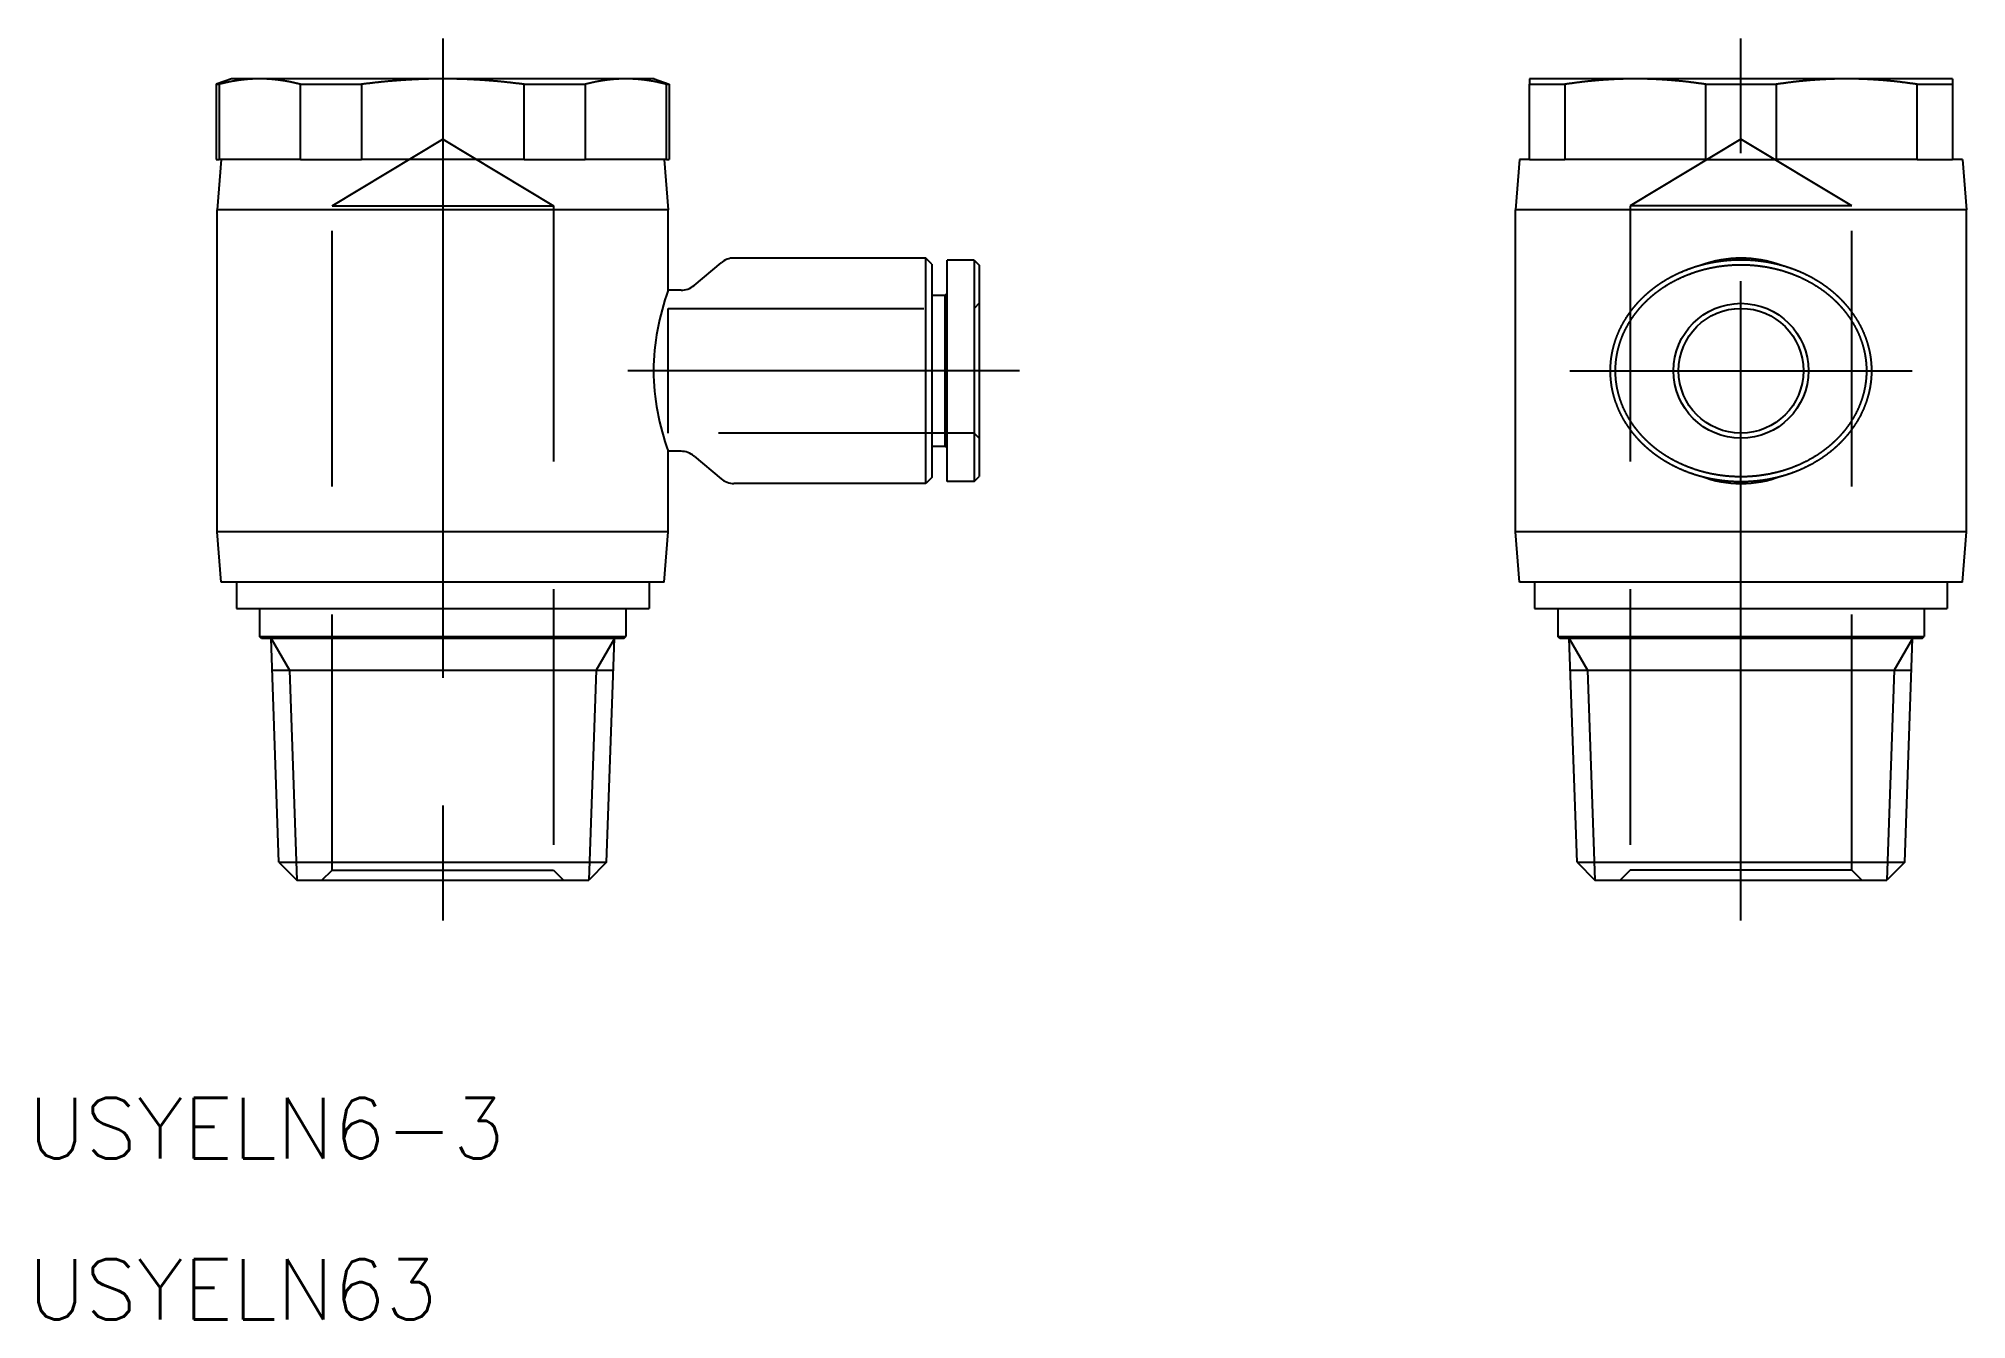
# Model space of a CAD drawing. Extents: x -46.7 to 49, y -47.1 to 16.5.
import ezdxf

# ---------------------------------------------------------------- set-up
doc = ezdxf.new("R2010")
doc.units = 0
doc.linetypes.add('CENTER', pattern=[50.8, 31.75, -6.35, 6.35, -6.35])
doc.linetypes.add('DASHED', pattern=[19.05, 12.7, -6.35])
doc.layers.get('0').update_dxf_attribs({"linetype": 'CONTINUOUS'})
doc.layers.add('CENTER', color=1, linetype='CENTER')
doc.styles.get("Standard").update_dxf_attribs({"font": 'txt.shx', "height": 3, "bigfont": 'bigfont.shx'})

msp = doc.modelspace()

# ---------------------------------------------------------------- texts
at = {"color": 7, "linetype": 'CONTINUOUS'}
for s, p in [('USYELN6-3', (-47.242, -39.118)), ('USYELN63', (-47.242, -47.118))]:
    msp.add_text(s, height=3, dxfattribs=at).set_placement(p)

# ---------------------------------------------------------------- linework, layer by layer
at = {"color": 7, "linetype": 'CONTINUOUS'}
for p, q in [((-37.15, 14.5), (-37.9, 14.227)), ((-35.743, 14.5), (-37.15, 14.5)), ((-26.65, 14.5), (-35.743, 14.5)), ((-17.557, 14.5), (-26.65, 14.5)), ((-16.15, 14.5), (-17.557, 14.5)), ((-16.15, 14.5), (-15.4, 14.227)), ((32.582, 14.5), (27.332, 14.5)), ((27.332, 14.5), (27.332, 14.227)), ((43.082, 14.5), (32.582, 14.5)), ((48.332, 14.5), (43.082, 14.5)), ((48.332, 14.5), (48.332, 14.227)), ((-37.9, 14.227), (-37.9, 10.5)), ((-37.9, 14.227), (-37.763, 14.227)), ((-37.763, 14.227), (-37.763, 10.5)), ((-33.724, 14.227), (-30.689, 14.227)), ((-33.724, 10.5), (-33.724, 14.227)), ((-30.689, 14.227), (-30.689, 10.5)), ((-22.611, 10.5), (-22.611, 14.227)), ((-22.611, 14.227), (-19.576, 14.227)), ((-19.576, 14.227), (-19.576, 10.5)), ((-15.537, 10.5), (-15.537, 14.227)), ((-15.537, 14.227), (-15.4, 14.227)), ((-15.4, 14.227), (-15.4, 10.5)), ((27.332, 10.5), (27.332, 14.227)), ((27.332, 14.227), (29.084, 14.227)), ((29.084, 14.227), (29.084, 10.5)), ((36.079, 10.5), (36.079, 14.227)), ((36.079, 14.227), (39.584, 14.227)), ((39.584, 14.227), (39.584, 10.5)), ((46.579, 10.5), (46.579, 14.227)), ((46.579, 14.227), (48.332, 14.227)), ((48.332, 14.227), (48.332, 10.5)), ((-37.9, 10.5), (-37.763, 10.5)), ((-37.65, 10.5), (-37.85, 8)), ((-37.383, 10.5), (-37.763, 10.5)), ((-34.104, 10.5), (-37.383, 10.5)), ((-33.724, 10.5), (-34.104, 10.5)), ((-33.724, 10.5), (-30.689, 10.5)), ((-29.929, 10.5), (-30.689, 10.5)), ((-23.371, 10.5), (-29.929, 10.5)), ((-22.611, 10.5), (-23.371, 10.5)), ((-22.611, 10.5), (-19.576, 10.5)), ((-19.196, 10.5), (-19.576, 10.5)), ((-15.917, 10.5), (-19.196, 10.5)), ((-15.537, 10.5), (-15.917, 10.5)), ((-15.65, 10.5), (-15.45, 8)), ((-15.537, 10.5), (-15.4, 10.5)), ((26.832, 10.5), (26.632, 8)), ((27.332, 10.5), (26.832, 10.5)), ((27.332, 10.5), (29.084, 10.5)), ((29.742, 10.5), (29.084, 10.5)), ((35.421, 10.5), (29.742, 10.5)), ((36.079, 10.5), (35.421, 10.5)), ((36.079, 10.5), (39.584, 10.5)), ((40.242, 10.5), (39.584, 10.5)), ((45.921, 10.5), (40.242, 10.5)), ((46.579, 10.5), (45.921, 10.5)), ((46.579, 10.5), (48.332, 10.5)), ((48.832, 10.5), (48.332, 10.5)), ((48.832, 10.5), (49.032, 8)), ((-37.85, -8), (-37.85, 8)), ((-15.45, 8), (-37.85, 8)), ((-15.45, 4), (-15.45, 8)), ((49.032, 8), (26.632, 8)), ((26.632, -8), (26.632, 8)), ((49.032, -8), (49.032, 8)), ((-14.171, 4.235), (-12.829, 5.365)), ((-2.65, 5.6), (-12.185, 5.6)), ((-2.65, -5.6), (-2.65, 5.6)), ((-2.35, 5.3), (-2.65, 5.6)), ((-2.35, 5.3), (-2.35, -5.3)), ((-1.6, -5.5), (-1.6, 5.5)), ((-0.25, 5.5), (-1.6, 5.5)), ((-0.25, 5.5), (-0.25, -5.5)), ((-0.25, 5.5), (0, 5.25)), ((0, 5.25), (0, -5.25)), ((-14.815, 4), (-15.45, 4)), ((-1.7, 3.75), (-1.6, 3.85)), ((-2.35, 3.75), (-1.7, 3.75)), ((-1.7, -3.75), (-1.7, 3.75)), ((-2.35, -3.75), (-1.7, -3.75)), ((-1.7, -3.75), (-1.6, -3.85)), ((-15.45, -8), (-15.45, -4)), ((-14.815, -4), (-15.45, -4)), ((-14.171, -4.235), (-12.829, -5.365)), ((-2.65, -5.6), (-12.185, -5.6)), ((-2.35, -5.3), (-2.65, -5.6)), ((-0.25, -5.5), (-1.6, -5.5)), ((-0.25, -5.5), (0, -5.25)), ((-15.45, -8), (-37.85, -8)), ((-37.65, -10.5), (-37.85, -8)), ((-15.65, -10.5), (-15.45, -8)), ((49.032, -8), (26.632, -8)), ((26.832, -10.5), (26.632, -8)), ((48.832, -10.5), (49.032, -8)), ((-15.65, -10.5), (-37.65, -10.5)), ((-36.9, -10.5), (-36.9, -11.8)), ((-16.4, -10.5), (-16.4, -11.8)), ((48.832, -10.5), (26.832, -10.5)), ((27.582, -10.5), (27.582, -11.8)), ((48.082, -10.5), (48.082, -11.8)), ((-36.9, -11.8), (-16.4, -11.8)), ((-35.75, -11.8), (-35.75, -13.2)), ((-17.55, -11.8), (-17.55, -13.2)), ((27.582, -11.8), (48.082, -11.8)), ((28.732, -11.8), (28.732, -13.2)), ((46.932, -11.8), (46.932, -13.2)), ((-35.75, -13.2), (-17.55, -13.2)), ((-35.65, -13.3), (-35.75, -13.2)), ((-17.65, -13.3), (-35.65, -13.3)), ((-34.79, -24.413), (-35.178, -13.3)), ((-18.51, -24.413), (-18.122, -13.3)), ((-17.65, -13.3), (-17.55, -13.2)), ((28.732, -13.2), (46.932, -13.2)), ((28.832, -13.3), (28.732, -13.2)), ((46.832, -13.3), (28.832, -13.3)), ((29.691, -24.413), (29.303, -13.3)), ((45.972, -24.413), (46.36, -13.3)), ((46.832, -13.3), (46.932, -13.2)), ((-35.123, -14.878), (-18.177, -14.878)), ((29.358, -14.878), (46.305, -14.878)), ((-34.79, -24.413), (-18.51, -24.413)), ((-34.79, -24.413), (-33.903, -25.3)), ((-18.51, -24.413), (-19.397, -25.3)), ((29.691, -24.413), (45.972, -24.413)), ((29.691, -24.413), (30.578, -25.3)), ((45.972, -24.413), (45.085, -25.3)), ((-33.903, -25.3), (-19.397, -25.3)), ((30.578, -25.3), (45.085, -25.3))]:
    msp.add_line(p, q, dxfattribs=at)
at = {"color": 3, "linetype": 'DASHED'}
for p, q in [((-32.15, 8.2), (-26.65, 11.505)), ((-26.65, 11.505), (-21.15, 8.2)), ((37.832, 11.505), (32.332, 8.2)), ((43.332, 8.2), (37.832, 11.505)), ((-32.15, -24.8), (-32.15, 8.2)), ((-32.15, 8.2), (-21.15, 8.2)), ((-21.15, 8.2), (-21.15, -24.8)), ((43.332, 8.2), (32.332, 8.2)), ((32.332, 8.2), (32.332, -24.8)), ((43.332, -24.8), (43.332, 8.2)), ((-15.45, 3.1), (-0.25, 3.1)), ((-15.45, -3.1), (-15.45, 3.1)), ((0, 3.35), (-0.25, 3.1)), ((-0.25, 3.1), (-0.25, -3.1)), ((-0.25, -3.1), (-15.45, -3.1)), ((0, -3.35), (-0.25, -3.1)), ((-32.65, -25.3), (-32.15, -24.8)), ((-32.15, -24.8), (-21.15, -24.8)), ((-21.15, -24.8), (-20.65, -25.3)), ((32.332, -24.8), (31.832, -25.3)), ((43.332, -24.8), (32.332, -24.8)), ((43.832, -25.3), (43.332, -24.8))]:
    msp.add_line(p, q, dxfattribs=at)
at = {"color": 3, "linetype": 'CONTINUOUS'}
for p, q in [((-35.178, -13.3), (-34.267, -14.878)), ((-18.122, -13.3), (-19.033, -14.878)), ((29.303, -13.3), (30.214, -14.878)), ((46.36, -13.3), (45.449, -14.878)), ((-34.267, -14.878), (-33.903, -25.3)), ((-19.033, -14.878), (-19.397, -25.3)), ((30.214, -14.878), (30.578, -25.3)), ((45.449, -14.878), (45.085, -25.3))]:
    msp.add_line(p, q, dxfattribs=at)
at = {"color": 7}
for points in [[(-35.743, 14.5, 0), (-35.764, 14.5, 0), (-35.786, 14.5, 0), (-35.807, 14.5, 0), (-35.828, 14.499, 0), (-35.849, 14.499, 0), (-35.87, 14.499, 0), (-35.891, 14.498, 0), (-35.913, 14.498, 0), (-35.934, 14.498, 0), (-35.955, 14.497, 0), (-35.976, 14.496, 0), (-35.997, 14.496, 0), (-36.018, 14.495, 0), (-36.039, 14.494, 0), (-36.06, 14.493, 0), (-36.081, 14.492, 0), (-36.102, 14.491, 0), (-36.123, 14.49, 0), (-36.144, 14.489, 0), (-36.165, 14.488, 0), (-36.186, 14.486, 0), (-36.207, 14.485, 0), (-36.228, 14.484, 0), (-36.249, 14.482, 0), (-36.27, 14.481, 0), (-36.291, 14.479, 0), (-36.312, 14.478, 0), (-36.333, 14.476, 0), (-36.354, 14.474, 0), (-36.375, 14.472, 0), (-36.396, 14.471, 0), (-36.417, 14.469, 0), (-36.438, 14.467, 0), (-36.459, 14.465, 0), (-36.48, 14.463, 0), (-36.501, 14.46, 0), (-36.522, 14.458, 0), (-36.543, 14.456, 0), (-36.564, 14.454, 0), (-36.585, 14.451, 0), (-36.606, 14.449, 0), (-36.627, 14.446, 0), (-36.648, 14.444, 0), (-36.669, 14.441, 0), (-36.691, 14.438, 0), (-36.712, 14.436, 0), (-36.733, 14.433, 0), (-36.754, 14.43, 0), (-36.775, 14.427, 0), (-36.796, 14.424, 0), (-36.817, 14.421, 0), (-36.838, 14.418, 0), (-36.859, 14.415, 0), (-36.88, 14.411, 0), (-36.901, 14.408, 0), (-36.923, 14.405, 0), (-36.944, 14.401, 0), (-36.965, 14.398, 0), (-36.986, 14.394, 0), (-37.008, 14.391, 0), (-37.029, 14.387, 0), (-37.05, 14.383, 0), (-37.071, 14.38, 0), (-37.093, 14.376, 0), (-37.114, 14.372, 0), (-37.135, 14.368, 0), (-37.156, 14.364, 0), (-37.178, 14.36, 0), (-37.199, 14.356, 0), (-37.221, 14.352, 0), (-37.242, 14.347, 0), (-37.263, 14.343, 0), (-37.285, 14.339, 0), (-37.306, 14.334, 0), (-37.328, 14.33, 0), (-37.349, 14.325, 0), (-37.371, 14.321, 0), (-37.392, 14.316, 0), (-37.414, 14.311, 0), (-37.435, 14.306, 0), (-37.457, 14.302, 0), (-37.479, 14.297, 0), (-37.5, 14.292, 0), (-37.522, 14.287, 0), (-37.544, 14.281, 0), (-37.566, 14.276, 0), (-37.587, 14.271, 0), (-37.609, 14.266, 0), (-37.631, 14.261, 0), (-37.653, 14.255, 0), (-37.675, 14.25, 0), (-37.697, 14.244, 0), (-37.719, 14.238, 0), (-37.741, 14.233, 0), (-37.763, 14.227, 0)], [(-33.724, 14.227, 0), (-33.746, 14.233, 0), (-33.768, 14.238, 0), (-33.79, 14.244, 0), (-33.812, 14.25, 0), (-33.834, 14.255, 0), (-33.855, 14.261, 0), (-33.877, 14.266, 0), (-33.899, 14.271, 0), (-33.921, 14.276, 0), (-33.943, 14.281, 0), (-33.964, 14.287, 0), (-33.986, 14.292, 0), (-34.008, 14.297, 0), (-34.029, 14.302, 0), (-34.051, 14.306, 0), (-34.073, 14.311, 0), (-34.094, 14.316, 0), (-34.116, 14.321, 0), (-34.137, 14.325, 0), (-34.159, 14.33, 0), (-34.18, 14.334, 0), (-34.202, 14.339, 0), (-34.223, 14.343, 0), (-34.245, 14.347, 0), (-34.266, 14.352, 0), (-34.287, 14.356, 0), (-34.309, 14.36, 0), (-34.33, 14.364, 0), (-34.351, 14.368, 0), (-34.373, 14.372, 0), (-34.394, 14.376, 0), (-34.415, 14.38, 0), (-34.437, 14.383, 0), (-34.458, 14.387, 0), (-34.479, 14.391, 0), (-34.5, 14.394, 0), (-34.522, 14.398, 0), (-34.543, 14.401, 0), (-34.564, 14.405, 0), (-34.585, 14.408, 0), (-34.606, 14.411, 0), (-34.627, 14.415, 0), (-34.648, 14.418, 0), (-34.669, 14.421, 0), (-34.691, 14.424, 0), (-34.712, 14.427, 0), (-34.733, 14.43, 0), (-34.754, 14.433, 0), (-34.775, 14.436, 0), (-34.796, 14.438, 0), (-34.817, 14.441, 0), (-34.838, 14.444, 0), (-34.859, 14.446, 0), (-34.88, 14.449, 0), (-34.901, 14.451, 0), (-34.922, 14.454, 0), (-34.943, 14.456, 0), (-34.964, 14.458, 0), (-34.985, 14.46, 0), (-35.006, 14.463, 0), (-35.027, 14.465, 0), (-35.048, 14.467, 0), (-35.069, 14.469, 0), (-35.09, 14.471, 0), (-35.111, 14.472, 0), (-35.132, 14.474, 0), (-35.153, 14.476, 0), (-35.174, 14.478, 0), (-35.195, 14.479, 0), (-35.216, 14.481, 0), (-35.237, 14.482, 0), (-35.258, 14.484, 0), (-35.279, 14.485, 0), (-35.3, 14.486, 0), (-35.321, 14.488, 0), (-35.342, 14.489, 0), (-35.363, 14.49, 0), (-35.384, 14.491, 0), (-35.405, 14.492, 0), (-35.426, 14.493, 0), (-35.447, 14.494, 0), (-35.469, 14.495, 0), (-35.49, 14.496, 0), (-35.511, 14.496, 0), (-35.532, 14.497, 0), (-35.553, 14.498, 0), (-35.574, 14.498, 0), (-35.595, 14.498, 0), (-35.616, 14.499, 0), (-35.637, 14.499, 0), (-35.658, 14.499, 0), (-35.68, 14.5, 0), (-35.701, 14.5, 0), (-35.722, 14.5, 0), (-35.743, 14.5, 0)], [(-26.65, 14.5, 0), (-26.692, 14.5, 0), (-26.735, 14.5, 0), (-26.777, 14.5, 0), (-26.82, 14.499, 0), (-26.862, 14.499, 0), (-26.904, 14.499, 0), (-26.946, 14.498, 0), (-26.989, 14.498, 0), (-27.031, 14.498, 0), (-27.073, 14.497, 0), (-27.115, 14.496, 0), (-27.157, 14.496, 0), (-27.199, 14.495, 0), (-27.242, 14.494, 0), (-27.284, 14.493, 0), (-27.326, 14.492, 0), (-27.368, 14.491, 0), (-27.41, 14.49, 0), (-27.452, 14.489, 0), (-27.494, 14.488, 0), (-27.536, 14.486, 0), (-27.578, 14.485, 0), (-27.62, 14.484, 0), (-27.662, 14.482, 0), (-27.704, 14.481, 0), (-27.746, 14.479, 0), (-27.788, 14.478, 0), (-27.83, 14.476, 0), (-27.872, 14.474, 0), (-27.914, 14.472, 0), (-27.956, 14.471, 0), (-27.998, 14.469, 0), (-28.04, 14.467, 0), (-28.082, 14.465, 0), (-28.124, 14.463, 0), (-28.166, 14.46, 0), (-28.208, 14.458, 0), (-28.25, 14.456, 0), (-28.292, 14.454, 0), (-28.334, 14.451, 0), (-28.376, 14.449, 0), (-28.418, 14.446, 0), (-28.46, 14.444, 0), (-28.502, 14.441, 0), (-28.545, 14.438, 0), (-28.587, 14.436, 0), (-28.629, 14.433, 0), (-28.671, 14.43, 0), (-28.713, 14.427, 0), (-28.755, 14.424, 0), (-28.797, 14.421, 0), (-28.84, 14.418, 0), (-28.882, 14.415, 0), (-28.924, 14.411, 0), (-28.967, 14.408, 0), (-29.009, 14.405, 0), (-29.051, 14.401, 0), (-29.094, 14.398, 0), (-29.136, 14.394, 0), (-29.178, 14.391, 0), (-29.221, 14.387, 0), (-29.263, 14.383, 0), (-29.306, 14.38, 0), (-29.348, 14.376, 0), (-29.391, 14.372, 0), (-29.434, 14.368, 0), (-29.476, 14.364, 0), (-29.519, 14.36, 0), (-29.562, 14.356, 0), (-29.605, 14.352, 0), (-29.647, 14.347, 0), (-29.69, 14.343, 0), (-29.733, 14.339, 0), (-29.776, 14.334, 0), (-29.819, 14.33, 0), (-29.862, 14.325, 0), (-29.905, 14.321, 0), (-29.948, 14.316, 0), (-29.991, 14.311, 0), (-30.035, 14.306, 0), (-30.078, 14.302, 0), (-30.121, 14.297, 0), (-30.164, 14.292, 0), (-30.208, 14.287, 0), (-30.251, 14.281, 0), (-30.295, 14.276, 0), (-30.338, 14.271, 0), (-30.382, 14.266, 0), (-30.426, 14.261, 0), (-30.469, 14.255, 0), (-30.513, 14.25, 0), (-30.557, 14.244, 0), (-30.601, 14.238, 0), (-30.645, 14.233, 0), (-30.689, 14.227, 0)], [(-22.611, 14.227, 0), (-22.655, 14.233, 0), (-22.699, 14.238, 0), (-22.743, 14.244, 0), (-22.787, 14.25, 0), (-22.831, 14.255, 0), (-22.874, 14.261, 0), (-22.918, 14.266, 0), (-22.962, 14.271, 0), (-23.005, 14.276, 0), (-23.049, 14.281, 0), (-23.092, 14.287, 0), (-23.136, 14.292, 0), (-23.179, 14.297, 0), (-23.222, 14.302, 0), (-23.265, 14.306, 0), (-23.309, 14.311, 0), (-23.352, 14.316, 0), (-23.395, 14.321, 0), (-23.438, 14.325, 0), (-23.481, 14.33, 0), (-23.524, 14.334, 0), (-23.567, 14.339, 0), (-23.61, 14.343, 0), (-23.653, 14.347, 0), (-23.695, 14.352, 0), (-23.738, 14.356, 0), (-23.781, 14.36, 0), (-23.824, 14.364, 0), (-23.866, 14.368, 0), (-23.909, 14.372, 0), (-23.952, 14.376, 0), (-23.994, 14.38, 0), (-24.037, 14.383, 0), (-24.079, 14.387, 0), (-24.122, 14.391, 0), (-24.164, 14.394, 0), (-24.206, 14.398, 0), (-24.249, 14.401, 0), (-24.291, 14.405, 0), (-24.333, 14.408, 0), (-24.376, 14.411, 0), (-24.418, 14.415, 0), (-24.46, 14.418, 0), (-24.503, 14.421, 0), (-24.545, 14.424, 0), (-24.587, 14.427, 0), (-24.629, 14.43, 0), (-24.671, 14.433, 0), (-24.713, 14.436, 0), (-24.755, 14.438, 0), (-24.798, 14.441, 0), (-24.84, 14.444, 0), (-24.882, 14.446, 0), (-24.924, 14.449, 0), (-24.966, 14.451, 0), (-25.008, 14.454, 0), (-25.05, 14.456, 0), (-25.092, 14.458, 0), (-25.134, 14.46, 0), (-25.176, 14.463, 0), (-25.218, 14.465, 0), (-25.26, 14.467, 0), (-25.302, 14.469, 0), (-25.344, 14.471, 0), (-25.386, 14.472, 0), (-25.428, 14.474, 0), (-25.47, 14.476, 0), (-25.512, 14.478, 0), (-25.554, 14.479, 0), (-25.596, 14.481, 0), (-25.638, 14.482, 0), (-25.68, 14.484, 0), (-25.722, 14.485, 0), (-25.764, 14.486, 0), (-25.806, 14.488, 0), (-25.848, 14.489, 0), (-25.89, 14.49, 0), (-25.932, 14.491, 0), (-25.974, 14.492, 0), (-26.016, 14.493, 0), (-26.058, 14.494, 0), (-26.101, 14.495, 0), (-26.143, 14.496, 0), (-26.185, 14.496, 0), (-26.227, 14.497, 0), (-26.269, 14.498, 0), (-26.311, 14.498, 0), (-26.354, 14.498, 0), (-26.396, 14.499, 0), (-26.438, 14.499, 0), (-26.48, 14.499, 0), (-26.523, 14.5, 0), (-26.565, 14.5, 0), (-26.608, 14.5, 0), (-26.65, 14.5, 0)], [(-17.557, 14.5, 0), (-17.578, 14.5, 0), (-17.599, 14.5, 0), (-17.62, 14.5, 0), (-17.642, 14.499, 0), (-17.663, 14.499, 0), (-17.684, 14.499, 0), (-17.705, 14.498, 0), (-17.726, 14.498, 0), (-17.747, 14.498, 0), (-17.768, 14.497, 0), (-17.789, 14.496, 0), (-17.81, 14.496, 0), (-17.831, 14.495, 0), (-17.852, 14.494, 0), (-17.874, 14.493, 0), (-17.895, 14.492, 0), (-17.916, 14.491, 0), (-17.937, 14.49, 0), (-17.958, 14.489, 0), (-17.979, 14.488, 0), (-18, 14.486, 0), (-18.021, 14.485, 0), (-18.042, 14.484, 0), (-18.063, 14.482, 0), (-18.084, 14.481, 0), (-18.105, 14.479, 0), (-18.126, 14.478, 0), (-18.147, 14.476, 0), (-18.168, 14.474, 0), (-18.189, 14.472, 0), (-18.21, 14.471, 0), (-18.231, 14.469, 0), (-18.252, 14.467, 0), (-18.273, 14.465, 0), (-18.294, 14.463, 0), (-18.315, 14.46, 0), (-18.336, 14.458, 0), (-18.357, 14.456, 0), (-18.378, 14.454, 0), (-18.399, 14.451, 0), (-18.42, 14.449, 0), (-18.441, 14.446, 0), (-18.462, 14.444, 0), (-18.483, 14.441, 0), (-18.504, 14.438, 0), (-18.525, 14.436, 0), (-18.546, 14.433, 0), (-18.567, 14.43, 0), (-18.588, 14.427, 0), (-18.609, 14.424, 0), (-18.631, 14.421, 0), (-18.652, 14.418, 0), (-18.673, 14.415, 0), (-18.694, 14.411, 0), (-18.715, 14.408, 0), (-18.736, 14.405, 0), (-18.757, 14.401, 0), (-18.779, 14.398, 0), (-18.8, 14.394, 0), (-18.821, 14.391, 0), (-18.842, 14.387, 0), (-18.863, 14.383, 0), (-18.885, 14.38, 0), (-18.906, 14.376, 0), (-18.927, 14.372, 0), (-18.949, 14.368, 0), (-18.97, 14.364, 0), (-18.991, 14.36, 0), (-19.013, 14.356, 0), (-19.034, 14.352, 0), (-19.055, 14.347, 0), (-19.077, 14.343, 0), (-19.098, 14.339, 0), (-19.12, 14.334, 0), (-19.141, 14.33, 0), (-19.163, 14.325, 0), (-19.184, 14.321, 0), (-19.206, 14.316, 0), (-19.227, 14.311, 0), (-19.249, 14.306, 0), (-19.271, 14.302, 0), (-19.292, 14.297, 0), (-19.314, 14.292, 0), (-19.336, 14.287, 0), (-19.357, 14.281, 0), (-19.379, 14.276, 0), (-19.401, 14.271, 0), (-19.423, 14.266, 0), (-19.445, 14.261, 0), (-19.466, 14.255, 0), (-19.488, 14.25, 0), (-19.51, 14.244, 0), (-19.532, 14.238, 0), (-19.554, 14.233, 0), (-19.576, 14.227, 0)], [(-15.537, 14.227, 0), (-15.559, 14.233, 0), (-15.581, 14.238, 0), (-15.603, 14.244, 0), (-15.625, 14.25, 0), (-15.647, 14.255, 0), (-15.669, 14.261, 0), (-15.691, 14.266, 0), (-15.713, 14.271, 0), (-15.734, 14.276, 0), (-15.756, 14.281, 0), (-15.778, 14.287, 0), (-15.8, 14.292, 0), (-15.821, 14.297, 0), (-15.843, 14.302, 0), (-15.864, 14.306, 0), (-15.886, 14.311, 0), (-15.908, 14.316, 0), (-15.929, 14.321, 0), (-15.951, 14.325, 0), (-15.972, 14.33, 0), (-15.994, 14.334, 0), (-16.015, 14.339, 0), (-16.037, 14.343, 0), (-16.058, 14.347, 0), (-16.079, 14.352, 0), (-16.101, 14.356, 0), (-16.122, 14.36, 0), (-16.144, 14.364, 0), (-16.165, 14.368, 0), (-16.186, 14.372, 0), (-16.207, 14.376, 0), (-16.229, 14.38, 0), (-16.25, 14.383, 0), (-16.271, 14.387, 0), (-16.293, 14.391, 0), (-16.314, 14.394, 0), (-16.335, 14.398, 0), (-16.356, 14.401, 0), (-16.377, 14.405, 0), (-16.398, 14.408, 0), (-16.42, 14.411, 0), (-16.441, 14.415, 0), (-16.462, 14.418, 0), (-16.483, 14.421, 0), (-16.504, 14.424, 0), (-16.525, 14.427, 0), (-16.546, 14.43, 0), (-16.567, 14.433, 0), (-16.588, 14.436, 0), (-16.61, 14.438, 0), (-16.631, 14.441, 0), (-16.652, 14.444, 0), (-16.673, 14.446, 0), (-16.694, 14.449, 0), (-16.715, 14.451, 0), (-16.736, 14.454, 0), (-16.757, 14.456, 0), (-16.778, 14.458, 0), (-16.799, 14.46, 0), (-16.82, 14.463, 0), (-16.841, 14.465, 0), (-16.862, 14.467, 0), (-16.883, 14.469, 0), (-16.904, 14.471, 0), (-16.925, 14.472, 0), (-16.946, 14.474, 0), (-16.967, 14.476, 0), (-16.988, 14.478, 0), (-17.009, 14.479, 0), (-17.03, 14.481, 0), (-17.051, 14.482, 0), (-17.072, 14.484, 0), (-17.093, 14.485, 0), (-17.114, 14.486, 0), (-17.135, 14.488, 0), (-17.156, 14.489, 0), (-17.177, 14.49, 0), (-17.198, 14.491, 0), (-17.219, 14.492, 0), (-17.24, 14.493, 0), (-17.261, 14.494, 0), (-17.282, 14.495, 0), (-17.303, 14.496, 0), (-17.324, 14.496, 0), (-17.345, 14.497, 0), (-17.366, 14.498, 0), (-17.387, 14.498, 0), (-17.409, 14.498, 0), (-17.43, 14.499, 0), (-17.451, 14.499, 0), (-17.472, 14.499, 0), (-17.493, 14.5, 0), (-17.514, 14.5, 0), (-17.535, 14.5, 0), (-17.557, 14.5, 0)], [(32.582, 14.5, 0), (32.545, 14.5, 0), (32.508, 14.5, 0), (32.472, 14.5, 0), (32.435, 14.499, 0), (32.398, 14.499, 0), (32.362, 14.499, 0), (32.325, 14.498, 0), (32.288, 14.498, 0), (32.252, 14.498, 0), (32.215, 14.497, 0), (32.179, 14.496, 0), (32.142, 14.496, 0), (32.106, 14.495, 0), (32.069, 14.494, 0), (32.033, 14.493, 0), (31.997, 14.492, 0), (31.96, 14.491, 0), (31.924, 14.49, 0), (31.887, 14.489, 0), (31.851, 14.488, 0), (31.814, 14.486, 0), (31.778, 14.485, 0), (31.742, 14.484, 0), (31.705, 14.482, 0), (31.669, 14.481, 0), (31.633, 14.479, 0), (31.596, 14.478, 0), (31.56, 14.476, 0), (31.523, 14.474, 0), (31.487, 14.472, 0), (31.451, 14.471, 0), (31.414, 14.469, 0), (31.378, 14.467, 0), (31.341, 14.465, 0), (31.305, 14.463, 0), (31.269, 14.46, 0), (31.232, 14.458, 0), (31.196, 14.456, 0), (31.16, 14.454, 0), (31.123, 14.451, 0), (31.087, 14.449, 0), (31.05, 14.446, 0), (31.014, 14.444, 0), (30.977, 14.441, 0), (30.941, 14.438, 0), (30.904, 14.436, 0), (30.868, 14.433, 0), (30.831, 14.43, 0), (30.795, 14.427, 0), (30.758, 14.424, 0), (30.722, 14.421, 0), (30.685, 14.418, 0), (30.649, 14.415, 0), (30.612, 14.411, 0), (30.576, 14.408, 0), (30.539, 14.405, 0), (30.502, 14.401, 0), (30.465, 14.398, 0), (30.429, 14.394, 0), (30.392, 14.391, 0), (30.355, 14.387, 0), (30.318, 14.383, 0), (30.282, 14.38, 0), (30.245, 14.376, 0), (30.208, 14.372, 0), (30.171, 14.368, 0), (30.134, 14.364, 0), (30.097, 14.36, 0), (30.06, 14.356, 0), (30.023, 14.352, 0), (29.986, 14.347, 0), (29.949, 14.343, 0), (29.912, 14.339, 0), (29.875, 14.334, 0), (29.837, 14.33, 0), (29.8, 14.325, 0), (29.763, 14.321, 0), (29.725, 14.316, 0), (29.688, 14.311, 0), (29.651, 14.306, 0), (29.613, 14.302, 0), (29.576, 14.297, 0), (29.538, 14.292, 0), (29.501, 14.287, 0), (29.463, 14.281, 0), (29.425, 14.276, 0), (29.387, 14.271, 0), (29.35, 14.266, 0), (29.312, 14.261, 0), (29.274, 14.255, 0), (29.236, 14.25, 0), (29.198, 14.244, 0), (29.16, 14.238, 0), (29.122, 14.233, 0), (29.084, 14.227, 0)], [(36.08, 14.227, 0), (36.041, 14.233, 0), (36.003, 14.238, 0), (35.965, 14.244, 0), (35.927, 14.25, 0), (35.889, 14.255, 0), (35.851, 14.261, 0), (35.814, 14.266, 0), (35.776, 14.271, 0), (35.738, 14.276, 0), (35.7, 14.281, 0), (35.663, 14.287, 0), (35.625, 14.292, 0), (35.588, 14.297, 0), (35.55, 14.302, 0), (35.513, 14.306, 0), (35.475, 14.311, 0), (35.438, 14.316, 0), (35.401, 14.321, 0), (35.363, 14.325, 0), (35.326, 14.33, 0), (35.289, 14.334, 0), (35.252, 14.339, 0), (35.215, 14.343, 0), (35.177, 14.347, 0), (35.14, 14.352, 0), (35.103, 14.356, 0), (35.066, 14.36, 0), (35.029, 14.364, 0), (34.992, 14.368, 0), (34.956, 14.372, 0), (34.919, 14.376, 0), (34.882, 14.38, 0), (34.845, 14.383, 0), (34.808, 14.387, 0), (34.771, 14.391, 0), (34.735, 14.394, 0), (34.698, 14.398, 0), (34.661, 14.401, 0), (34.624, 14.405, 0), (34.588, 14.408, 0), (34.551, 14.411, 0), (34.515, 14.415, 0), (34.478, 14.418, 0), (34.441, 14.421, 0), (34.405, 14.424, 0), (34.368, 14.427, 0), (34.332, 14.43, 0), (34.295, 14.433, 0), (34.259, 14.436, 0), (34.222, 14.438, 0), (34.186, 14.441, 0), (34.15, 14.444, 0), (34.113, 14.446, 0), (34.077, 14.449, 0), (34.04, 14.451, 0), (34.004, 14.454, 0), (33.967, 14.456, 0), (33.931, 14.458, 0), (33.895, 14.46, 0), (33.858, 14.463, 0), (33.822, 14.465, 0), (33.785, 14.467, 0), (33.749, 14.469, 0), (33.713, 14.471, 0), (33.676, 14.472, 0), (33.64, 14.474, 0), (33.604, 14.476, 0), (33.567, 14.478, 0), (33.531, 14.479, 0), (33.495, 14.481, 0), (33.458, 14.482, 0), (33.422, 14.484, 0), (33.385, 14.485, 0), (33.349, 14.486, 0), (33.313, 14.488, 0), (33.276, 14.489, 0), (33.24, 14.49, 0), (33.203, 14.491, 0), (33.167, 14.492, 0), (33.13, 14.493, 0), (33.094, 14.494, 0), (33.057, 14.495, 0), (33.021, 14.496, 0), (32.984, 14.496, 0), (32.948, 14.497, 0), (32.911, 14.498, 0), (32.875, 14.498, 0), (32.838, 14.498, 0), (32.802, 14.499, 0), (32.765, 14.499, 0), (32.728, 14.499, 0), (32.692, 14.5, 0), (32.655, 14.5, 0), (32.618, 14.5, 0), (32.582, 14.5, 0)], [(43.082, 14.5, 0), (43.045, 14.5, 0), (43.008, 14.5, 0), (42.972, 14.5, 0), (42.935, 14.499, 0), (42.898, 14.499, 0), (42.862, 14.499, 0), (42.825, 14.498, 0), (42.788, 14.498, 0), (42.752, 14.498, 0), (42.715, 14.497, 0), (42.679, 14.496, 0), (42.642, 14.496, 0), (42.606, 14.495, 0), (42.569, 14.494, 0), (42.533, 14.493, 0), (42.496, 14.492, 0), (42.46, 14.491, 0), (42.424, 14.49, 0), (42.387, 14.489, 0), (42.351, 14.488, 0), (42.314, 14.486, 0), (42.278, 14.485, 0), (42.242, 14.484, 0), (42.205, 14.482, 0), (42.169, 14.481, 0), (42.133, 14.479, 0), (42.096, 14.478, 0), (42.06, 14.476, 0), (42.023, 14.474, 0), (41.987, 14.472, 0), (41.951, 14.471, 0), (41.914, 14.469, 0), (41.878, 14.467, 0), (41.842, 14.465, 0), (41.805, 14.463, 0), (41.769, 14.46, 0), (41.732, 14.458, 0), (41.696, 14.456, 0), (41.66, 14.454, 0), (41.623, 14.451, 0), (41.587, 14.449, 0), (41.55, 14.446, 0), (41.514, 14.444, 0), (41.477, 14.441, 0), (41.441, 14.438, 0), (41.404, 14.436, 0), (41.368, 14.433, 0), (41.331, 14.43, 0), (41.295, 14.427, 0), (41.258, 14.424, 0), (41.222, 14.421, 0), (41.185, 14.418, 0), (41.149, 14.415, 0), (41.112, 14.411, 0), (41.075, 14.408, 0), (41.039, 14.405, 0), (41.002, 14.401, 0), (40.965, 14.398, 0), (40.929, 14.394, 0), (40.892, 14.391, 0), (40.855, 14.387, 0), (40.818, 14.383, 0), (40.782, 14.38, 0), (40.745, 14.376, 0), (40.708, 14.372, 0), (40.671, 14.368, 0), (40.634, 14.364, 0), (40.597, 14.36, 0), (40.56, 14.356, 0), (40.523, 14.352, 0), (40.486, 14.347, 0), (40.449, 14.343, 0), (40.412, 14.339, 0), (40.374, 14.334, 0), (40.337, 14.33, 0), (40.3, 14.325, 0), (40.263, 14.321, 0), (40.225, 14.316, 0), (40.188, 14.311, 0), (40.151, 14.306, 0), (40.113, 14.302, 0), (40.076, 14.297, 0), (40.038, 14.292, 0), (40.001, 14.287, 0), (39.963, 14.281, 0), (39.925, 14.276, 0), (39.888, 14.271, 0), (39.85, 14.266, 0), (39.812, 14.261, 0), (39.774, 14.255, 0), (39.736, 14.25, 0), (39.698, 14.244, 0), (39.66, 14.238, 0), (39.622, 14.233, 0), (39.584, 14.227, 0)], [(46.58, 14.227, 0), (46.541, 14.233, 0), (46.503, 14.238, 0), (46.465, 14.244, 0), (46.427, 14.25, 0), (46.389, 14.255, 0), (46.351, 14.261, 0), (46.314, 14.266, 0), (46.276, 14.271, 0), (46.238, 14.276, 0), (46.2, 14.281, 0), (46.163, 14.287, 0), (46.125, 14.292, 0), (46.088, 14.297, 0), (46.05, 14.302, 0), (46.013, 14.306, 0), (45.975, 14.311, 0), (45.938, 14.316, 0), (45.901, 14.321, 0), (45.863, 14.325, 0), (45.826, 14.33, 0), (45.789, 14.334, 0), (45.752, 14.339, 0), (45.715, 14.343, 0), (45.677, 14.347, 0), (45.64, 14.352, 0), (45.603, 14.356, 0), (45.566, 14.36, 0), (45.529, 14.364, 0), (45.492, 14.368, 0), (45.456, 14.372, 0), (45.419, 14.376, 0), (45.382, 14.38, 0), (45.345, 14.383, 0), (45.308, 14.387, 0), (45.271, 14.391, 0), (45.235, 14.394, 0), (45.198, 14.398, 0), (45.161, 14.401, 0), (45.124, 14.405, 0), (45.088, 14.408, 0), (45.051, 14.411, 0), (45.015, 14.415, 0), (44.978, 14.418, 0), (44.941, 14.421, 0), (44.905, 14.424, 0), (44.868, 14.427, 0), (44.832, 14.43, 0), (44.795, 14.433, 0), (44.759, 14.436, 0), (44.722, 14.438, 0), (44.686, 14.441, 0), (44.65, 14.444, 0), (44.613, 14.446, 0), (44.577, 14.449, 0), (44.54, 14.451, 0), (44.504, 14.454, 0), (44.467, 14.456, 0), (44.431, 14.458, 0), (44.395, 14.46, 0), (44.358, 14.463, 0), (44.322, 14.465, 0), (44.285, 14.467, 0), (44.249, 14.469, 0), (44.213, 14.471, 0), (44.176, 14.472, 0), (44.14, 14.474, 0), (44.104, 14.476, 0), (44.067, 14.478, 0), (44.031, 14.479, 0), (43.995, 14.481, 0), (43.958, 14.482, 0), (43.922, 14.484, 0), (43.885, 14.485, 0), (43.849, 14.486, 0), (43.813, 14.488, 0), (43.776, 14.489, 0), (43.74, 14.49, 0), (43.703, 14.491, 0), (43.667, 14.492, 0), (43.63, 14.493, 0), (43.594, 14.494, 0), (43.557, 14.495, 0), (43.521, 14.496, 0), (43.484, 14.496, 0), (43.448, 14.497, 0), (43.411, 14.498, 0), (43.375, 14.498, 0), (43.338, 14.498, 0), (43.302, 14.499, 0), (43.265, 14.499, 0), (43.228, 14.499, 0), (43.192, 14.5, 0), (43.155, 14.5, 0), (43.118, 14.5, 0), (43.082, 14.5, 0)], [(44.332, 0, 0), (44.332, 0.011, 0), (44.332, 0.022, 0), (44.332, 0.033, 0), (44.331, 0.044, 0), (44.331, 0.055, 0), (44.331, 0.066, 0), (44.331, 0.077, 0), (44.331, 0.088, 0), (44.331, 0.099, 0), (44.33, 0.11, 0), (44.33, 0.121, 0), (44.33, 0.132, 0), (44.33, 0.143, 0), (44.329, 0.154, 0), (44.329, 0.166, 0), (44.328, 0.177, 0), (44.328, 0.188, 0), (44.328, 0.199, 0), (44.327, 0.21, 0), (44.327, 0.222, 0), (44.326, 0.233, 0), (44.325, 0.244, 0), (44.325, 0.256, 0), (44.324, 0.267, 0), (44.324, 0.278, 0), (44.323, 0.29, 0), (44.322, 0.301, 0), (44.321, 0.313, 0), (44.321, 0.324, 0), (44.32, 0.336, 0), (44.319, 0.347, 0), (44.318, 0.359, 0), (44.317, 0.37, 0), (44.316, 0.382, 0), (44.315, 0.394, 0), (44.314, 0.405, 0), (44.313, 0.417, 0), (44.312, 0.429, 0), (44.311, 0.441, 0), (44.31, 0.453, 0), (44.309, 0.464, 0), (44.307, 0.476, 0), (44.306, 0.488, 0), (44.305, 0.5, 0), (44.303, 0.512, 0), (44.302, 0.524, 0), (44.301, 0.536, 0), (44.299, 0.548, 0), (44.298, 0.561, 0), (44.296, 0.573, 0), (44.295, 0.585, 0), (44.293, 0.597, 0), (44.292, 0.61, 0), (44.29, 0.622, 0), (44.288, 0.634, 0), (44.287, 0.647, 0), (44.285, 0.659, 0), (44.283, 0.672, 0), (44.281, 0.684, 0), (44.279, 0.697, 0), (44.277, 0.71, 0), (44.275, 0.723, 0), (44.273, 0.735, 0), (44.271, 0.748, 0), (44.269, 0.761, 0), (44.267, 0.774, 0), (44.265, 0.787, 0), (44.263, 0.8, 0), (44.26, 0.813, 0), (44.258, 0.826, 0), (44.256, 0.839, 0), (44.253, 0.853, 0), (44.251, 0.866, 0), (44.248, 0.879, 0), (44.245, 0.893, 0), (44.243, 0.906, 0), (44.24, 0.92, 0), (44.237, 0.933, 0), (44.235, 0.947, 0), (44.232, 0.96, 0), (44.229, 0.974, 0), (44.226, 0.988, 0), (44.223, 1.002, 0), (44.22, 1.016, 0), (44.217, 1.03, 0), (44.214, 1.044, 0), (44.21, 1.058, 0), (44.207, 1.072, 0), (44.203, 1.087, 0), (44.2, 1.101, 0), (44.197, 1.115, 0), (44.193, 1.13, 0), (44.189, 1.144, 0), (44.186, 1.159, 0), (44.182, 1.174, 0), (44.178, 1.188, 0), (44.174, 1.203, 0), (44.17, 1.218, 0), (44.166, 1.233, 0), (44.162, 1.248, 0), (44.158, 1.262, 0), (44.154, 1.277, 0), (44.15, 1.292, 0), (44.145, 1.308, 0), (44.141, 1.323, 0), (44.136, 1.338, 0), (44.132, 1.353, 0), (44.127, 1.368, 0), (44.123, 1.384, 0), (44.118, 1.399, 0), (44.113, 1.414, 0), (44.108, 1.43, 0), (44.103, 1.445, 0), (44.098, 1.46, 0), (44.093, 1.476, 0), (44.088, 1.491, 0), (44.083, 1.507, 0), (44.078, 1.523, 0), (44.072, 1.538, 0), (44.067, 1.554, 0), (44.061, 1.57, 0), (44.056, 1.585, 0), (44.05, 1.601, 0), (44.044, 1.617, 0), (44.039, 1.632, 0), (44.033, 1.648, 0), (44.027, 1.664, 0), (44.021, 1.68, 0), (44.015, 1.696, 0), (44.009, 1.711, 0), (44.003, 1.727, 0), (43.996, 1.743, 0), (43.99, 1.759, 0), (43.984, 1.775, 0), (43.977, 1.791, 0), (43.971, 1.807, 0), (43.964, 1.823, 0), (43.958, 1.839, 0), (43.951, 1.855, 0), (43.944, 1.871, 0), (43.937, 1.886, 0), (43.931, 1.902, 0), (43.923, 1.918, 0), (43.916, 1.934, 0), (43.909, 1.95, 0), (43.902, 1.966, 0), (43.895, 1.982, 0), (43.888, 1.998, 0), (43.88, 2.014, 0), (43.873, 2.03, 0), (43.865, 2.046, 0), (43.858, 2.062, 0), (43.85, 2.078, 0), (43.842, 2.093, 0), (43.835, 2.109, 0), (43.827, 2.125, 0), (43.819, 2.141, 0), (43.811, 2.157, 0), (43.803, 2.173, 0), (43.795, 2.188, 0), (43.787, 2.204, 0), (43.779, 2.22, 0), (43.77, 2.236, 0), (43.762, 2.252, 0), (43.754, 2.267, 0), (43.745, 2.283, 0), (43.737, 2.299, 0), (43.728, 2.314, 0), (43.719, 2.33, 0), (43.711, 2.346, 0), (43.702, 2.361, 0), (43.693, 2.377, 0), (43.684, 2.393, 0), (43.675, 2.408, 0), (43.666, 2.424, 0), (43.657, 2.439, 0), (43.648, 2.455, 0), (43.639, 2.47, 0), (43.63, 2.486, 0), (43.621, 2.501, 0), (43.611, 2.517, 0), (43.602, 2.532, 0), (43.593, 2.547, 0), (43.583, 2.563, 0), (43.573, 2.578, 0), (43.564, 2.593, 0), (43.554, 2.609, 0), (43.544, 2.624, 0), (43.534, 2.639, 0), (43.525, 2.654, 0), (43.515, 2.67, 0), (43.505, 2.685, 0), (43.495, 2.7, 0), (43.484, 2.715, 0), (43.474, 2.73, 0), (43.464, 2.745, 0), (43.454, 2.76, 0), (43.443, 2.775, 0), (43.433, 2.79, 0), (43.422, 2.805, 0), (43.412, 2.82, 0), (43.401, 2.835, 0), (43.391, 2.85, 0), (43.38, 2.865, 0), (43.369, 2.88, 0), (43.358, 2.895, 0), (43.347, 2.91, 0), (43.337, 2.925, 0), (43.325, 2.939, 0), (43.314, 2.954, 0), (43.303, 2.969, 0), (43.292, 2.983, 0), (43.281, 2.998, 0), (43.27, 3.013, 0), (43.258, 3.027, 0), (43.247, 3.042, 0), (43.235, 3.057, 0), (43.224, 3.071, 0), (43.212, 3.086, 0), (43.201, 3.1, 0), (43.189, 3.114, 0), (43.177, 3.129, 0), (43.166, 3.143, 0), (43.154, 3.158, 0), (43.142, 3.172, 0), (43.13, 3.186, 0), (43.118, 3.2, 0), (43.106, 3.215, 0), (43.094, 3.229, 0), (43.081, 3.243, 0), (43.069, 3.257, 0), (43.057, 3.271, 0), (43.045, 3.285, 0), (43.032, 3.299, 0), (43.02, 3.313, 0), (43.007, 3.327, 0), (42.995, 3.341, 0), (42.982, 3.355, 0), (42.969, 3.369, 0), (42.957, 3.383, 0), (42.944, 3.397, 0), (42.931, 3.41, 0), (42.918, 3.424, 0), (42.905, 3.438, 0), (42.892, 3.452, 0), (42.879, 3.465, 0), (42.866, 3.479, 0), (42.853, 3.492, 0), (42.84, 3.506, 0), (42.827, 3.519, 0), (42.813, 3.533, 0), (42.8, 3.546, 0), (42.787, 3.56, 0), (42.773, 3.573, 0), (42.76, 3.586, 0), (42.746, 3.599, 0), (42.733, 3.613, 0), (42.719, 3.626, 0), (42.706, 3.639, 0), (42.692, 3.652, 0), (42.678, 3.665, 0), (42.664, 3.678, 0), (42.65, 3.691, 0), (42.636, 3.704, 0), (42.623, 3.717, 0), (42.608, 3.73, 0), (42.594, 3.743, 0), (42.58, 3.755, 0), (42.566, 3.768, 0), (42.552, 3.781, 0), (42.538, 3.794, 0), (42.524, 3.806, 0), (42.509, 3.819, 0), (42.495, 3.831, 0), (42.481, 3.844, 0), (42.466, 3.856, 0), (42.452, 3.869, 0), (42.437, 3.881, 0), (42.423, 3.893, 0), (42.408, 3.906, 0), (42.394, 3.918, 0), (42.379, 3.93, 0), (42.364, 3.942, 0), (42.349, 3.954, 0), (42.335, 3.966, 0), (42.32, 3.978, 0), (42.305, 3.99, 0), (42.29, 4.002, 0), (42.275, 4.014, 0), (42.26, 4.026, 0), (42.245, 4.037, 0), (42.23, 4.049, 0), (42.215, 4.061, 0), (42.2, 4.073, 0), (42.185, 4.084, 0), (42.17, 4.096, 0), (42.155, 4.107, 0), (42.139, 4.119, 0), (42.124, 4.13, 0), (42.109, 4.141, 0), (42.093, 4.153, 0), (42.078, 4.164, 0), (42.063, 4.175, 0), (42.047, 4.186, 0), (42.032, 4.197, 0), (42.017, 4.208, 0), (42.001, 4.219, 0), (41.986, 4.23, 0), (41.97, 4.241, 0), (41.954, 4.252, 0), (41.939, 4.263, 0), (41.923, 4.274, 0), (41.907, 4.284, 0), (41.892, 4.295, 0), (41.876, 4.306, 0), (41.86, 4.316, 0), (41.844, 4.327, 0), (41.829, 4.337, 0), (41.813, 4.348, 0), (41.797, 4.358, 0), (41.781, 4.368, 0), (41.765, 4.379, 0), (41.749, 4.389, 0), (41.733, 4.399, 0), (41.718, 4.409, 0), (41.702, 4.419, 0), (41.685, 4.429, 0), (41.669, 4.439, 0), (41.654, 4.449, 0), (41.638, 4.459, 0), (41.621, 4.468, 0), (41.605, 4.478, 0), (41.589, 4.488, 0), (41.573, 4.497, 0), (41.557, 4.507, 0), (41.541, 4.517, 0), (41.525, 4.526, 0), (41.509, 4.535, 0), (41.492, 4.545, 0), (41.476, 4.554, 0), (41.46, 4.563, 0), (41.444, 4.573, 0), (41.428, 4.582, 0), (41.411, 4.591, 0), (41.395, 4.6, 0), (41.379, 4.609, 0), (41.362, 4.618, 0), (41.346, 4.627, 0), (41.33, 4.636, 0), (41.313, 4.644, 0), (41.297, 4.653, 0), (41.281, 4.662, 0), (41.264, 4.67, 0), (41.248, 4.679, 0), (41.232, 4.688, 0), (41.215, 4.696, 0), (41.199, 4.704, 0), (41.182, 4.713, 0), (41.166, 4.721, 0), (41.15, 4.729, 0), (41.133, 4.738, 0), (41.117, 4.746, 0), (41.1, 4.754, 0), (41.084, 4.762, 0), (41.067, 4.77, 0), (41.051, 4.778, 0), (41.034, 4.786, 0), (41.018, 4.794, 0), (41.001, 4.802, 0), (40.985, 4.809, 0), (40.968, 4.817, 0), (40.952, 4.825, 0), (40.935, 4.833, 0), (40.919, 4.84, 0), (40.902, 4.848, 0), (40.886, 4.855, 0), (40.869, 4.862, 0), (40.853, 4.87, 0), (40.836, 4.877, 0), (40.82, 4.884, 0), (40.803, 4.892, 0), (40.786, 4.899, 0), (40.77, 4.906, 0), (40.754, 4.913, 0), (40.737, 4.92, 0), (40.72, 4.927, 0), (40.704, 4.934, 0), (40.687, 4.941, 0), (40.671, 4.948, 0), (40.654, 4.954, 0), (40.638, 4.961, 0), (40.621, 4.968, 0), (40.605, 4.974, 0), (40.588, 4.981, 0), (40.572, 4.988, 0), (40.555, 4.994, 0), (40.538, 5, 0), (40.522, 5.007, 0), (40.505, 5.013, 0), (40.489, 5.02, 0), (40.472, 5.026, 0), (40.456, 5.032, 0), (40.439, 5.038, 0), (40.422, 5.044, 0), (40.406, 5.05, 0), (40.389, 5.056, 0), (40.373, 5.062, 0), (40.356, 5.068, 0), (40.34, 5.074, 0), (40.323, 5.08, 0), (40.306, 5.086, 0), (40.29, 5.092, 0), (40.273, 5.097, 0), (40.257, 5.103, 0), (40.24, 5.109, 0), (40.224, 5.114, 0), (40.207, 5.12, 0), (40.19, 5.125, 0), (40.174, 5.131, 0), (40.157, 5.136, 0), (40.141, 5.141, 0), (40.124, 5.147, 0), (40.107, 5.152, 0), (40.091, 5.157, 0), (40.074, 5.162, 0), (40.057, 5.168, 0), (40.041, 5.173, 0), (40.024, 5.178, 0), (40.008, 5.183, 0), (39.991, 5.188, 0), (39.974, 5.193, 0), (39.958, 5.198, 0), (39.941, 5.202, 0), (39.925, 5.207, 0), (39.908, 5.212, 0), (39.891, 5.217, 0), (39.875, 5.221, 0), (39.858, 5.226, 0), (39.842, 5.231, 0), (39.825, 5.235, 0), (39.808, 5.24, 0), (39.792, 5.244, 0), (39.775, 5.249, 0), (39.758, 5.253, 0), (39.742, 5.257, 0), (39.725, 5.262, 0), (39.709, 5.266, 0), (39.692, 5.27, 0), (39.675, 5.274, 0), (39.659, 5.278, 0), (39.642, 5.282, 0), (39.625, 5.287, 0), (39.609, 5.291, 0), (39.592, 5.294, 0), (39.575, 5.298, 0), (39.559, 5.302, 0), (39.542, 5.306, 0), (39.526, 5.31, 0), (39.509, 5.314, 0), (39.492, 5.317, 0), (39.476, 5.321, 0), (39.459, 5.325, 0), (39.443, 5.328, 0), (39.426, 5.332, 0), (39.409, 5.336, 0), (39.393, 5.339, 0), (39.376, 5.343, 0), (39.359, 5.346, 0), (39.343, 5.349, 0), (39.326, 5.353, 0), (39.309, 5.356, 0), (39.293, 5.359, 0), (39.276, 5.362, 0), (39.26, 5.366, 0), (39.243, 5.369, 0), (39.226, 5.372, 0), (39.21, 5.375, 0), (39.193, 5.378, 0), (39.176, 5.381, 0), (39.16, 5.384, 0), (39.143, 5.387, 0), (39.126, 5.39, 0), (39.11, 5.393, 0), (39.093, 5.395, 0), (39.077, 5.398, 0), (39.06, 5.401, 0), (39.043, 5.404, 0), (39.027, 5.406, 0), (39.01, 5.409, 0), (38.993, 5.412, 0), (38.977, 5.414, 0), (38.96, 5.417, 0), (38.943, 5.419, 0), (38.927, 5.421, 0), (38.91, 5.424, 0), (38.894, 5.426, 0), (38.877, 5.429, 0), (38.86, 5.431, 0), (38.843, 5.433, 0), (38.827, 5.435, 0), (38.81, 5.437, 0), (38.794, 5.44, 0), (38.777, 5.442, 0), (38.76, 5.444, 0), (38.744, 5.446, 0), (38.727, 5.448, 0), (38.71, 5.45, 0), (38.694, 5.452, 0), (38.677, 5.453, 0), (38.66, 5.455, 0), (38.644, 5.457, 0), (38.627, 5.459, 0), (38.61, 5.461, 0), (38.594, 5.462, 0), (38.577, 5.464, 0), (38.56, 5.465, 0), (38.544, 5.467, 0), (38.527, 5.469, 0), (38.511, 5.47, 0), (38.494, 5.472, 0), (38.477, 5.473, 0), (38.461, 5.474, 0), (38.444, 5.476, 0), (38.427, 5.477, 0), (38.411, 5.478, 0), (38.394, 5.479, 0), (38.377, 5.481, 0), (38.361, 5.482, 0), (38.344, 5.483, 0), (38.327, 5.484, 0), (38.311, 5.485, 0), (38.294, 5.486, 0), (38.277, 5.487, 0), (38.261, 5.488, 0), (38.244, 5.489, 0), (38.227, 5.49, 0), (38.211, 5.491, 0), (38.194, 5.492, 0), (38.177, 5.492, 0), (38.161, 5.493, 0), (38.144, 5.494, 0), (38.127, 5.494, 0), (38.111, 5.495, 0), (38.094, 5.496, 0), (38.078, 5.496, 0), (38.061, 5.497, 0), (38.044, 5.497, 0), (38.028, 5.498, 0), (38.011, 5.498, 0), (37.994, 5.498, 0), (37.977, 5.499, 0), (37.961, 5.499, 0), (37.944, 5.499, 0), (37.928, 5.499, 0), (37.911, 5.5, 0), (37.894, 5.5, 0), (37.877, 5.5, 0), (37.861, 5.5, 0), (37.844, 5.5, 0), (37.828, 5.5, 0), (37.811, 5.5, 0), (37.794, 5.5, 0), (37.778, 5.5, 0), (37.761, 5.5, 0), (37.744, 5.5, 0), (37.728, 5.499, 0), (37.711, 5.499, 0), (37.694, 5.499, 0), (37.678, 5.498, 0), (37.661, 5.498, 0), (37.644, 5.498, 0), (37.628, 5.497, 0), (37.611, 5.497, 0), (37.594, 5.496, 0), (37.578, 5.496, 0), (37.561, 5.495, 0), (37.544, 5.495, 0), (37.528, 5.494, 0), (37.511, 5.493, 0), (37.494, 5.493, 0), (37.478, 5.492, 0), (37.461, 5.491, 0), (37.444, 5.49, 0), (37.428, 5.489, 0), (37.411, 5.489, 0), (37.395, 5.488, 0), (37.378, 5.487, 0), (37.361, 5.486, 0), (37.345, 5.485, 0), (37.328, 5.483, 0), (37.311, 5.482, 0), (37.295, 5.481, 0), (37.278, 5.48, 0), (37.261, 5.479, 0), (37.245, 5.478, 0), (37.228, 5.476, 0), (37.212, 5.475, 0), (37.195, 5.474, 0), (37.178, 5.472, 0), (37.162, 5.471, 0), (37.145, 5.469, 0), (37.129, 5.468, 0), (37.112, 5.466, 0), (37.096, 5.465, 0), (37.079, 5.463, 0), (37.062, 5.461, 0), (37.046, 5.46, 0), (37.029, 5.458, 0), (37.013, 5.456, 0), (36.996, 5.454, 0), (36.98, 5.453, 0), (36.963, 5.451, 0), (36.946, 5.449, 0), (36.93, 5.447, 0), (36.913, 5.445, 0), (36.897, 5.443, 0), (36.88, 5.441, 0), (36.864, 5.439, 0), (36.847, 5.437, 0), (36.831, 5.434, 0), (36.814, 5.432, 0), (36.798, 5.43, 0), (36.781, 5.428, 0), (36.765, 5.425, 0), (36.748, 5.423, 0), (36.732, 5.421, 0), (36.715, 5.418, 0), (36.699, 5.416, 0), (36.682, 5.413, 0), (36.666, 5.411, 0), (36.649, 5.408, 0), (36.633, 5.406, 0), (36.616, 5.403, 0), (36.6, 5.4, 0), (36.584, 5.398, 0), (36.567, 5.395, 0), (36.551, 5.392, 0), (36.534, 5.389, 0), (36.518, 5.386, 0), (36.501, 5.384, 0), (36.485, 5.381, 0), (36.469, 5.378, 0), (36.452, 5.375, 0), (36.436, 5.372, 0), (36.419, 5.369, 0), (36.403, 5.366, 0), (36.387, 5.362, 0), (36.37, 5.359, 0), (36.354, 5.356, 0), (36.338, 5.353, 0), (36.321, 5.349, 0), (36.305, 5.346, 0), (36.289, 5.343, 0), (36.272, 5.339, 0), (36.256, 5.336, 0), (36.24, 5.333, 0), (36.223, 5.329, 0), (36.207, 5.325, 0), (36.191, 5.322, 0), (36.175, 5.318, 0), (36.158, 5.315, 0), (36.142, 5.311, 0), (36.126, 5.307, 0), (36.11, 5.303, 0), (36.093, 5.3, 0), (36.077, 5.296, 0), (36.061, 5.292, 0), (36.045, 5.288, 0), (36.029, 5.284, 0), (36.012, 5.28, 0), (35.996, 5.276, 0), (35.98, 5.272, 0), (35.964, 5.268, 0), (35.948, 5.264, 0), (35.931, 5.26, 0), (35.915, 5.256, 0), (35.899, 5.251, 0), (35.883, 5.247, 0), (35.867, 5.243, 0), (35.851, 5.238, 0), (35.835, 5.234, 0), (35.819, 5.23, 0), (35.803, 5.225, 0), (35.787, 5.221, 0), (35.771, 5.216, 0), (35.755, 5.212, 0), (35.739, 5.207, 0), (35.722, 5.202, 0), (35.706, 5.198, 0), (35.69, 5.193, 0), (35.675, 5.188, 0), (35.658, 5.184, 0), (35.642, 5.179, 0), (35.627, 5.174, 0), (35.611, 5.169, 0), (35.595, 5.164, 0), (35.579, 5.159, 0), (35.563, 5.154, 0), (35.547, 5.149, 0), (35.531, 5.144, 0), (35.515, 5.139, 0), (35.499, 5.134, 0), (35.483, 5.129, 0), (35.468, 5.123, 0), (35.452, 5.118, 0), (35.436, 5.113, 0), (35.42, 5.107, 0), (35.404, 5.102, 0), (35.388, 5.097, 0), (35.373, 5.091, 0), (35.357, 5.086, 0), (35.341, 5.08, 0), (35.325, 5.075, 0), (35.31, 5.069, 0), (35.294, 5.064, 0), (35.278, 5.058, 0), (35.263, 5.052, 0), (35.247, 5.046, 0), (35.231, 5.041, 0), (35.215, 5.035, 0), (35.2, 5.029, 0), (35.184, 5.023, 0), (35.169, 5.017, 0), (35.153, 5.011, 0), (35.137, 5.005, 0), (35.122, 4.999, 0), (35.106, 4.993, 0), (35.091, 4.987, 0), (35.075, 4.981, 0), (35.06, 4.975, 0), (35.044, 4.969, 0), (35.029, 4.962, 0), (35.013, 4.956, 0), (34.998, 4.95, 0), (34.982, 4.943, 0), (34.967, 4.937, 0), (34.951, 4.93, 0), (34.936, 4.924, 0), (34.92, 4.917, 0), (34.905, 4.911, 0), (34.89, 4.904, 0), (34.874, 4.898, 0), (34.859, 4.891, 0), (34.843, 4.884, 0), (34.828, 4.878, 0), (34.813, 4.871, 0), (34.798, 4.864, 0), (34.782, 4.857, 0), (34.767, 4.85, 0), (34.752, 4.843, 0), (34.736, 4.836, 0), (34.721, 4.829, 0), (34.706, 4.822, 0), (34.691, 4.815, 0), (34.676, 4.808, 0), (34.66, 4.801, 0), (34.645, 4.794, 0), (34.63, 4.787, 0), (34.615, 4.779, 0), (34.6, 4.772, 0), (34.585, 4.765, 0), (34.57, 4.757, 0), (34.555, 4.75, 0), (34.54, 4.742, 0), (34.525, 4.735, 0), (34.51, 4.727, 0), (34.495, 4.72, 0), (34.48, 4.712, 0), (34.465, 4.705, 0), (34.45, 4.697, 0), (34.435, 4.689, 0), (34.42, 4.682, 0), (34.405, 4.674, 0), (34.39, 4.666, 0), (34.376, 4.658, 0), (34.361, 4.65, 0), (34.346, 4.642, 0), (34.331, 4.634, 0), (34.316, 4.626, 0), (34.302, 4.618, 0), (34.287, 4.61, 0), (34.272, 4.602, 0), (34.258, 4.594, 0), (34.243, 4.586, 0), (34.228, 4.577, 0), (34.214, 4.569, 0), (34.199, 4.561, 0), (34.184, 4.553, 0), (34.17, 4.544, 0), (34.155, 4.536, 0), (34.141, 4.527, 0), (34.126, 4.519, 0), (34.112, 4.51, 0), (34.097, 4.502, 0), (34.083, 4.493, 0), (34.068, 4.484, 0), (34.054, 4.476, 0), (34.04, 4.467, 0), (34.025, 4.458, 0), (34.011, 4.449, 0), (33.997, 4.441, 0), (33.982, 4.432, 0), (33.968, 4.423, 0), (33.954, 4.414, 0), (33.94, 4.405, 0), (33.925, 4.396, 0), (33.911, 4.387, 0), (33.897, 4.378, 0), (33.883, 4.369, 0), (33.869, 4.36, 0), (33.855, 4.35, 0), (33.84, 4.341, 0), (33.827, 4.332, 0), (33.812, 4.322, 0), (33.798, 4.313, 0), (33.785, 4.304, 0), (33.77, 4.294, 0), (33.757, 4.285, 0), (33.743, 4.275, 0), (33.729, 4.266, 0), (33.715, 4.256, 0), (33.701, 4.247, 0), (33.687, 4.237, 0), (33.673, 4.227, 0), (33.66, 4.218, 0), (33.646, 4.208, 0), (33.632, 4.198, 0), (33.619, 4.188, 0), (33.605, 4.178, 0), (33.591, 4.169, 0), (33.578, 4.159, 0), (33.564, 4.149, 0), (33.551, 4.139, 0), (33.537, 4.129, 0), (33.524, 4.119, 0), (33.51, 4.108, 0), (33.497, 4.098, 0), (33.483, 4.088, 0), (33.47, 4.078, 0), (33.457, 4.068, 0), (33.443, 4.057, 0), (33.43, 4.047, 0), (33.417, 4.037, 0), (33.404, 4.026, 0), (33.39, 4.016, 0), (33.377, 4.005, 0), (33.364, 3.995, 0), (33.351, 3.984, 0), (33.338, 3.974, 0), (33.325, 3.963, 0), (33.312, 3.952, 0), (33.298, 3.942, 0), (33.285, 3.931, 0), (33.273, 3.92, 0), (33.26, 3.909, 0), (33.247, 3.899, 0), (33.234, 3.888, 0), (33.221, 3.877, 0), (33.208, 3.866, 0), (33.195, 3.855, 0), (33.183, 3.844, 0), (33.17, 3.833, 0), (33.157, 3.822, 0), (33.145, 3.811, 0), (33.132, 3.8, 0), (33.119, 3.788, 0), (33.107, 3.777, 0), (33.094, 3.766, 0), (33.082, 3.755, 0), (33.069, 3.743, 0), (33.057, 3.732, 0), (33.044, 3.72, 0), (33.032, 3.709, 0), (33.02, 3.698, 0), (33.008, 3.686, 0), (32.995, 3.675, 0), (32.983, 3.663, 0), (32.971, 3.651, 0), (32.959, 3.64, 0), (32.946, 3.628, 0), (32.934, 3.616, 0), (32.922, 3.605, 0), (32.91, 3.593, 0), (32.898, 3.581, 0), (32.886, 3.569, 0), (32.874, 3.557, 0), (32.862, 3.545, 0), (32.85, 3.533, 0), (32.839, 3.521, 0), (32.827, 3.509, 0), (32.815, 3.497, 0), (32.803, 3.485, 0), (32.791, 3.473, 0), (32.78, 3.461, 0), (32.768, 3.449, 0), (32.757, 3.436, 0), (32.745, 3.424, 0), (32.733, 3.412, 0), (32.722, 3.4, 0), (32.711, 3.387, 0), (32.699, 3.375, 0), (32.688, 3.362, 0), (32.676, 3.35, 0), (32.665, 3.337, 0), (32.654, 3.325, 0), (32.642, 3.312, 0), (32.631, 3.3, 0), (32.62, 3.287, 0), (32.609, 3.274, 0), (32.598, 3.262, 0), (32.587, 3.249, 0), (32.576, 3.236, 0), (32.565, 3.223, 0), (32.554, 3.21, 0), (32.543, 3.197, 0), (32.532, 3.185, 0), (32.521, 3.172, 0), (32.51, 3.159, 0), (32.5, 3.146, 0), (32.489, 3.132, 0), (32.478, 3.119, 0), (32.468, 3.106, 0), (32.457, 3.093, 0), (32.446, 3.08, 0), (32.436, 3.067, 0), (32.425, 3.053, 0), (32.415, 3.04, 0), (32.404, 3.027, 0), (32.394, 3.013, 0), (32.384, 3, 0), (32.373, 2.987, 0), (32.363, 2.973, 0), (32.353, 2.96, 0), (32.343, 2.946, 0), (32.333, 2.932, 0), (32.322, 2.919, 0), (32.312, 2.905, 0), (32.303, 2.892, 0), (32.292, 2.878, 0), (32.283, 2.864, 0), (32.273, 2.85, 0), (32.263, 2.837, 0), (32.253, 2.823, 0), (32.243, 2.809, 0), (32.233, 2.795, 0), (32.224, 2.781, 0), (32.214, 2.767, 0), (32.205, 2.753, 0), (32.195, 2.739, 0), (32.185, 2.725, 0), (32.176, 2.711, 0), (32.167, 2.697, 0), (32.157, 2.683, 0), (32.148, 2.668, 0), (32.139, 2.654, 0), (32.129, 2.64, 0), (32.12, 2.626, 0), (32.111, 2.611, 0), (32.102, 2.597, 0), (32.093, 2.583, 0), (32.084, 2.568, 0), (32.075, 2.554, 0), (32.066, 2.539, 0), (32.057, 2.525, 0), (32.048, 2.51, 0), (32.039, 2.495, 0), (32.031, 2.481, 0), (32.022, 2.466, 0), (32.013, 2.452, 0), (32.005, 2.437, 0), (31.996, 2.422, 0), (31.987, 2.407, 0), (31.979, 2.393, 0), (31.971, 2.378, 0), (31.962, 2.363, 0), (31.954, 2.348, 0), (31.945, 2.333, 0), (31.937, 2.318, 0), (31.929, 2.303, 0), (31.921, 2.288, 0), (31.913, 2.273, 0), (31.905, 2.258, 0), (31.897, 2.243, 0), (31.889, 2.228, 0), (31.881, 2.212, 0), (31.873, 2.197, 0), (31.865, 2.182, 0), (31.857, 2.167, 0), (31.85, 2.152, 0), (31.842, 2.136, 0), (31.834, 2.121, 0), (31.827, 2.106, 0), (31.819, 2.09, 0), (31.812, 2.075, 0), (31.805, 2.059, 0), (31.797, 2.044, 0), (31.79, 2.028, 0), (31.783, 2.013, 0), (31.776, 1.997, 0), (31.768, 1.982, 0), (31.761, 1.966, 0), (31.754, 1.95, 0), (31.747, 1.935, 0), (31.74, 1.919, 0), (31.733, 1.903, 0), (31.727, 1.888, 0), (31.72, 1.872, 0), (31.713, 1.856, 0), (31.706, 1.84, 0), (31.7, 1.825, 0), (31.693, 1.809, 0), (31.687, 1.793, 0), (31.68, 1.777, 0), (31.674, 1.761, 0), (31.668, 1.745, 0), (31.661, 1.729, 0), (31.655, 1.713, 0), (31.649, 1.697, 0), (31.643, 1.681, 0), (31.637, 1.665, 0), (31.631, 1.649, 0), (31.625, 1.633, 0), (31.619, 1.617, 0), (31.613, 1.601, 0), (31.607, 1.585, 0), (31.602, 1.569, 0), (31.596, 1.552, 0), (31.59, 1.536, 0), (31.585, 1.52, 0), (31.579, 1.504, 0), (31.574, 1.487, 0), (31.569, 1.471, 0), (31.563, 1.455, 0), (31.558, 1.439, 0), (31.553, 1.422, 0), (31.548, 1.406, 0), (31.543, 1.39, 0), (31.538, 1.373, 0), (31.533, 1.357, 0), (31.528, 1.34, 0), (31.523, 1.324, 0), (31.518, 1.307, 0), (31.513, 1.291, 0), (31.509, 1.274, 0), (31.504, 1.258, 0), (31.499, 1.241, 0), (31.495, 1.225, 0), (31.491, 1.208, 0), (31.486, 1.192, 0), (31.482, 1.175, 0), (31.477, 1.159, 0), (31.473, 1.142, 0), (31.469, 1.125, 0), (31.465, 1.109, 0), (31.461, 1.092, 0), (31.457, 1.075, 0), (31.453, 1.059, 0), (31.449, 1.042, 0), (31.446, 1.025, 0), (31.442, 1.009, 0), (31.438, 0.992, 0), (31.435, 0.975, 0), (31.431, 0.958, 0), (31.428, 0.942, 0), (31.424, 0.925, 0), (31.421, 0.908, 0), (31.418, 0.891, 0), (31.414, 0.875, 0), (31.411, 0.858, 0), (31.408, 0.841, 0), (31.405, 0.824, 0), (31.402, 0.807, 0), (31.399, 0.79, 0), (31.396, 0.773, 0), (31.394, 0.757, 0), (31.391, 0.74, 0), (31.388, 0.723, 0), (31.386, 0.706, 0), (31.383, 0.689, 0), (31.381, 0.672, 0), (31.378, 0.655, 0), (31.376, 0.638, 0), (31.373, 0.621, 0), (31.371, 0.604, 0), (31.369, 0.587, 0), (31.367, 0.57, 0), (31.365, 0.554, 0), (31.363, 0.537, 0), (31.361, 0.52, 0), (31.359, 0.503, 0), (31.357, 0.486, 0), (31.355, 0.469, 0), (31.354, 0.452, 0), (31.352, 0.435, 0), (31.351, 0.418, 0), (31.349, 0.401, 0), (31.348, 0.384, 0), (31.346, 0.367, 0), (31.345, 0.35, 0), (31.344, 0.333, 0), (31.342, 0.315, 0), (31.341, 0.298, 0), (31.34, 0.281, 0), (31.339, 0.264, 0), (31.338, 0.247, 0), (31.337, 0.23, 0), (31.337, 0.213, 0), (31.336, 0.196, 0), (31.335, 0.179, 0), (31.334, 0.162, 0), (31.334, 0.145, 0), (31.334, 0.128, 0), (31.333, 0.111, 0), (31.333, 0.094, 0), (31.332, 0.077, 0), (31.332, 0.06, 0), (31.332, 0.043, 0), (31.332, 0.026, 0), (31.332, 0.009, 0), (31.332, -0.009, 0), (31.332, -0.026, 0), (31.332, -0.043, 0), (31.332, -0.06, 0), (31.332, -0.077, 0), (31.333, -0.094, 0), (31.333, -0.111, 0), (31.334, -0.128, 0), (31.334, -0.145, 0), (31.334, -0.162, 0), (31.335, -0.179, 0), (31.336, -0.196, 0), (31.337, -0.213, 0), (31.337, -0.23, 0), (31.338, -0.247, 0), (31.339, -0.264, 0), (31.34, -0.281, 0), (31.341, -0.298, 0), (31.342, -0.315, 0), (31.344, -0.332, 0), (31.345, -0.35, 0), (31.346, -0.367, 0), (31.348, -0.384, 0), (31.349, -0.401, 0), (31.351, -0.418, 0), (31.352, -0.435, 0), (31.354, -0.452, 0), (31.355, -0.469, 0), (31.357, -0.486, 0), (31.359, -0.503, 0), (31.361, -0.52, 0), (31.363, -0.537, 0), (31.365, -0.553, 0), (31.367, -0.57, 0), (31.369, -0.587, 0), (31.371, -0.604, 0), (31.373, -0.621, 0), (31.376, -0.638, 0), (31.378, -0.655, 0), (31.381, -0.672, 0), (31.383, -0.689, 0), (31.386, -0.706, 0), (31.388, -0.723, 0), (31.391, -0.74, 0), (31.393, -0.757, 0), (31.396, -0.773, 0), (31.399, -0.79, 0), (31.402, -0.807, 0), (31.405, -0.824, 0), (31.408, -0.841, 0), (31.411, -0.858, 0), (31.414, -0.874, 0), (31.418, -0.891, 0), (31.421, -0.908, 0), (31.424, -0.925, 0), (31.428, -0.942, 0), (31.431, -0.958, 0), (31.435, -0.975, 0), (31.438, -0.992, 0), (31.442, -1.009, 0), (31.446, -1.025, 0), (31.449, -1.042, 0), (31.453, -1.059, 0), (31.457, -1.075, 0), (31.461, -1.092, 0), (31.465, -1.109, 0), (31.469, -1.125, 0), (31.473, -1.142, 0), (31.477, -1.159, 0), (31.482, -1.175, 0), (31.486, -1.192, 0), (31.491, -1.208, 0), (31.495, -1.225, 0), (31.499, -1.241, 0), (31.504, -1.258, 0), (31.509, -1.274, 0), (31.513, -1.291, 0), (31.518, -1.307, 0), (31.523, -1.324, 0), (31.528, -1.34, 0), (31.533, -1.357, 0), (31.538, -1.373, 0), (31.543, -1.389, 0), (31.548, -1.406, 0), (31.553, -1.422, 0), (31.558, -1.439, 0), (31.563, -1.455, 0), (31.569, -1.471, 0), (31.574, -1.487, 0), (31.579, -1.504, 0), (31.585, -1.52, 0), (31.59, -1.536, 0), (31.596, -1.552, 0), (31.602, -1.569, 0), (31.608, -1.585, 0), (31.613, -1.601, 0), (31.619, -1.617, 0), (31.625, -1.633, 0), (31.631, -1.649, 0), (31.637, -1.665, 0), (31.643, -1.681, 0), (31.649, -1.697, 0), (31.655, -1.713, 0), (31.661, -1.729, 0), (31.668, -1.745, 0), (31.674, -1.761, 0), (31.68, -1.777, 0), (31.687, -1.793, 0), (31.693, -1.809, 0), (31.7, -1.825, 0), (31.706, -1.84, 0), (31.713, -1.856, 0), (31.72, -1.872, 0), (31.727, -1.888, 0), (31.733, -1.903, 0), (31.74, -1.919, 0), (31.747, -1.935, 0), (31.754, -1.95, 0), (31.761, -1.966, 0), (31.768, -1.982, 0), (31.776, -1.997, 0), (31.783, -2.013, 0), (31.79, -2.028, 0), (31.797, -2.044, 0), (31.805, -2.059, 0), (31.812, -2.075, 0), (31.819, -2.09, 0), (31.827, -2.106, 0), (31.834, -2.121, 0), (31.842, -2.136, 0), (31.85, -2.152, 0), (31.857, -2.167, 0), (31.865, -2.182, 0), (31.873, -2.197, 0), (31.881, -2.212, 0), (31.889, -2.228, 0), (31.897, -2.243, 0), (31.905, -2.258, 0), (31.913, -2.273, 0), (31.921, -2.288, 0), (31.929, -2.303, 0), (31.937, -2.318, 0), (31.945, -2.333, 0), (31.954, -2.348, 0), (31.962, -2.363, 0), (31.97, -2.378, 0), (31.979, -2.392, 0), (31.987, -2.407, 0), (31.996, -2.422, 0), (32.004, -2.437, 0), (32.013, -2.451, 0), (32.022, -2.466, 0), (32.031, -2.481, 0), (32.039, -2.495, 0), (32.048, -2.51, 0), (32.057, -2.524, 0), (32.066, -2.539, 0), (32.075, -2.553, 0), (32.084, -2.568, 0), (32.093, -2.582, 0), (32.102, -2.597, 0), (32.111, -2.611, 0), (32.12, -2.625, 0), (32.129, -2.64, 0), (32.139, -2.654, 0), (32.148, -2.668, 0), (32.157, -2.682, 0), (32.167, -2.697, 0), (32.176, -2.711, 0), (32.185, -2.725, 0), (32.195, -2.739, 0), (32.205, -2.753, 0), (32.214, -2.767, 0), (32.224, -2.781, 0), (32.233, -2.795, 0), (32.243, -2.809, 0), (32.253, -2.823, 0), (32.263, -2.837, 0), (32.273, -2.85, 0), (32.283, -2.864, 0), (32.293, -2.878, 0), (32.303, -2.892, 0), (32.313, -2.905, 0), (32.323, -2.919, 0), (32.333, -2.932, 0), (32.343, -2.946, 0), (32.353, -2.96, 0), (32.363, -2.973, 0), (32.373, -2.987, 0), (32.384, -3, 0), (32.394, -3.013, 0), (32.404, -3.027, 0), (32.415, -3.04, 0), (32.425, -3.053, 0), (32.436, -3.067, 0), (32.447, -3.08, 0), (32.457, -3.093, 0), (32.468, -3.106, 0), (32.478, -3.119, 0), (32.489, -3.133, 0), (32.5, -3.146, 0), (32.511, -3.159, 0), (32.521, -3.172, 0), (32.532, -3.185, 0), (32.543, -3.197, 0), (32.554, -3.21, 0), (32.565, -3.223, 0), (32.576, -3.236, 0), (32.587, -3.249, 0), (32.598, -3.262, 0), (32.609, -3.274, 0), (32.62, -3.287, 0), (32.631, -3.3, 0), (32.642, -3.312, 0), (32.654, -3.325, 0), (32.665, -3.337, 0), (32.676, -3.35, 0), (32.688, -3.362, 0), (32.699, -3.375, 0), (32.711, -3.387, 0), (32.722, -3.4, 0), (32.733, -3.412, 0), (32.745, -3.424, 0), (32.757, -3.436, 0), (32.768, -3.449, 0), (32.78, -3.461, 0), (32.791, -3.473, 0), (32.803, -3.485, 0), (32.815, -3.497, 0), (32.827, -3.509, 0), (32.839, -3.521, 0), (32.85, -3.533, 0), (32.862, -3.545, 0), (32.874, -3.557, 0), (32.886, -3.569, 0), (32.898, -3.581, 0), (32.91, -3.593, 0), (32.922, -3.605, 0), (32.934, -3.616, 0), (32.946, -3.628, 0), (32.959, -3.64, 0), (32.971, -3.651, 0), (32.983, -3.663, 0), (32.995, -3.675, 0), (33.008, -3.686, 0), (33.02, -3.698, 0), (33.032, -3.709, 0), (33.044, -3.72, 0), (33.057, -3.732, 0), (33.069, -3.743, 0), (33.082, -3.755, 0), (33.094, -3.766, 0), (33.107, -3.777, 0), (33.119, -3.788, 0), (33.132, -3.799, 0), (33.145, -3.811, 0), (33.157, -3.822, 0), (33.17, -3.833, 0), (33.183, -3.844, 0), (33.195, -3.855, 0), (33.208, -3.866, 0), (33.221, -3.877, 0), (33.234, -3.888, 0), (33.247, -3.899, 0), (33.26, -3.909, 0), (33.273, -3.92, 0), (33.285, -3.931, 0), (33.298, -3.942, 0), (33.312, -3.952, 0), (33.325, -3.963, 0), (33.338, -3.974, 0), (33.351, -3.984, 0), (33.364, -3.995, 0), (33.377, -4.005, 0), (33.39, -4.016, 0), (33.403, -4.026, 0), (33.417, -4.037, 0), (33.43, -4.047, 0), (33.443, -4.057, 0), (33.457, -4.068, 0), (33.47, -4.078, 0), (33.483, -4.088, 0), (33.497, -4.098, 0), (33.51, -4.108, 0), (33.524, -4.118, 0), (33.537, -4.129, 0), (33.551, -4.139, 0), (33.564, -4.149, 0), (33.578, -4.159, 0), (33.591, -4.169, 0), (33.605, -4.178, 0), (33.619, -4.188, 0), (33.632, -4.198, 0), (33.646, -4.208, 0), (33.66, -4.218, 0), (33.673, -4.227, 0), (33.687, -4.237, 0), (33.701, -4.247, 0), (33.715, -4.256, 0), (33.729, -4.266, 0), (33.743, -4.275, 0), (33.757, -4.285, 0), (33.77, -4.294, 0), (33.785, -4.304, 0), (33.798, -4.313, 0), (33.812, -4.322, 0), (33.827, -4.332, 0), (33.84, -4.341, 0), (33.855, -4.35, 0), (33.869, -4.359, 0), (33.883, -4.369, 0), (33.897, -4.378, 0), (33.911, -4.387, 0), (33.925, -4.396, 0), (33.94, -4.405, 0), (33.954, -4.414, 0), (33.968, -4.423, 0), (33.982, -4.432, 0), (33.997, -4.441, 0), (34.011, -4.449, 0), (34.025, -4.458, 0), (34.04, -4.467, 0), (34.054, -4.476, 0), (34.068, -4.484, 0), (34.083, -4.493, 0), (34.097, -4.502, 0), (34.112, -4.51, 0), (34.126, -4.519, 0), (34.141, -4.527, 0), (34.155, -4.536, 0), (34.17, -4.544, 0), (34.184, -4.553, 0), (34.199, -4.561, 0), (34.214, -4.569, 0), (34.228, -4.577, 0), (34.243, -4.586, 0), (34.258, -4.594, 0), (34.272, -4.602, 0), (34.287, -4.61, 0), (34.302, -4.618, 0), (34.316, -4.626, 0), (34.331, -4.634, 0), (34.346, -4.642, 0), (34.361, -4.65, 0), (34.376, -4.658, 0), (34.391, -4.666, 0), (34.405, -4.674, 0), (34.42, -4.682, 0), (34.435, -4.689, 0), (34.45, -4.697, 0), (34.465, -4.705, 0), (34.48, -4.712, 0), (34.495, -4.72, 0), (34.51, -4.728, 0), (34.525, -4.735, 0), (34.54, -4.743, 0), (34.555, -4.75, 0), (34.57, -4.757, 0), (34.585, -4.765, 0), (34.6, -4.772, 0), (34.615, -4.779, 0), (34.63, -4.787, 0), (34.645, -4.794, 0), (34.661, -4.801, 0), (34.676, -4.808, 0), (34.691, -4.815, 0), (34.706, -4.822, 0), (34.721, -4.829, 0), (34.737, -4.836, 0), (34.752, -4.843, 0), (34.767, -4.85, 0), (34.782, -4.857, 0), (34.798, -4.864, 0), (34.813, -4.871, 0), (34.828, -4.878, 0), (34.843, -4.884, 0), (34.859, -4.891, 0), (34.874, -4.898, 0), (34.89, -4.904, 0), (34.905, -4.911, 0), (34.92, -4.917, 0), (34.936, -4.924, 0), (34.951, -4.93, 0), (34.967, -4.937, 0), (34.982, -4.943, 0), (34.998, -4.95, 0), (35.013, -4.956, 0), (35.029, -4.962, 0), (35.044, -4.969, 0), (35.06, -4.975, 0), (35.075, -4.981, 0), (35.091, -4.987, 0), (35.106, -4.993, 0), (35.122, -4.999, 0), (35.137, -5.005, 0), (35.153, -5.011, 0), (35.169, -5.017, 0), (35.184, -5.023, 0), (35.2, -5.029, 0), (35.215, -5.035, 0), (35.231, -5.041, 0), (35.247, -5.046, 0), (35.263, -5.052, 0), (35.278, -5.058, 0), (35.294, -5.063, 0), (35.31, -5.069, 0), (35.325, -5.075, 0), (35.341, -5.08, 0), (35.357, -5.086, 0), (35.373, -5.091, 0), (35.388, -5.097, 0), (35.404, -5.102, 0), (35.42, -5.107, 0), (35.436, -5.113, 0), (35.452, -5.118, 0), (35.468, -5.123, 0), (35.483, -5.129, 0), (35.499, -5.134, 0), (35.515, -5.139, 0), (35.531, -5.144, 0), (35.547, -5.149, 0), (35.563, -5.154, 0), (35.579, -5.159, 0), (35.595, -5.164, 0), (35.611, -5.169, 0), (35.627, -5.174, 0), (35.642, -5.179, 0), (35.658, -5.183, 0), (35.675, -5.188, 0), (35.691, -5.193, 0), (35.706, -5.198, 0), (35.722, -5.202, 0), (35.739, -5.207, 0), (35.755, -5.212, 0), (35.771, -5.216, 0), (35.787, -5.221, 0), (35.803, -5.225, 0), (35.819, -5.23, 0), (35.835, -5.234, 0), (35.851, -5.238, 0), (35.867, -5.243, 0), (35.883, -5.247, 0), (35.899, -5.251, 0), (35.915, -5.256, 0), (35.931, -5.26, 0), (35.948, -5.264, 0), (35.964, -5.268, 0), (35.98, -5.272, 0), (35.996, -5.276, 0), (36.012, -5.28, 0), (36.029, -5.284, 0), (36.045, -5.288, 0), (36.061, -5.292, 0), (36.077, -5.296, 0), (36.093, -5.3, 0), (36.11, -5.303, 0), (36.126, -5.307, 0), (36.142, -5.311, 0), (36.158, -5.315, 0), (36.175, -5.318, 0), (36.191, -5.322, 0), (36.207, -5.325, 0), (36.223, -5.329, 0), (36.24, -5.332, 0), (36.256, -5.336, 0), (36.272, -5.339, 0), (36.289, -5.343, 0), (36.305, -5.346, 0), (36.321, -5.349, 0), (36.338, -5.353, 0), (36.354, -5.356, 0), (36.37, -5.359, 0), (36.387, -5.362, 0), (36.403, -5.365, 0), (36.419, -5.369, 0), (36.436, -5.372, 0), (36.452, -5.375, 0), (36.469, -5.378, 0), (36.485, -5.381, 0), (36.501, -5.384, 0), (36.518, -5.386, 0), (36.534, -5.389, 0), (36.551, -5.392, 0), (36.567, -5.395, 0), (36.584, -5.398, 0), (36.6, -5.4, 0), (36.616, -5.403, 0), (36.633, -5.406, 0), (36.649, -5.408, 0), (36.666, -5.411, 0), (36.682, -5.413, 0), (36.699, -5.416, 0), (36.715, -5.418, 0), (36.732, -5.421, 0), (36.748, -5.423, 0), (36.765, -5.425, 0), (36.781, -5.428, 0), (36.798, -5.43, 0), (36.814, -5.432, 0), (36.831, -5.434, 0), (36.847, -5.437, 0), (36.864, -5.439, 0), (36.88, -5.441, 0), (36.897, -5.443, 0), (36.913, -5.445, 0), (36.93, -5.447, 0), (36.946, -5.449, 0), (36.963, -5.451, 0), (36.98, -5.453, 0), (36.996, -5.454, 0), (37.013, -5.456, 0), (37.029, -5.458, 0), (37.046, -5.46, 0), (37.062, -5.461, 0), (37.079, -5.463, 0), (37.096, -5.465, 0), (37.112, -5.466, 0), (37.129, -5.468, 0), (37.145, -5.469, 0), (37.162, -5.471, 0), (37.178, -5.472, 0), (37.195, -5.474, 0), (37.212, -5.475, 0), (37.228, -5.476, 0), (37.245, -5.478, 0), (37.261, -5.479, 0), (37.278, -5.48, 0), (37.295, -5.481, 0), (37.311, -5.482, 0), (37.328, -5.483, 0), (37.345, -5.485, 0), (37.361, -5.486, 0), (37.378, -5.487, 0), (37.395, -5.488, 0), (37.411, -5.488, 0), (37.428, -5.489, 0), (37.444, -5.49, 0), (37.461, -5.491, 0), (37.478, -5.492, 0), (37.494, -5.493, 0), (37.511, -5.493, 0), (37.528, -5.494, 0), (37.544, -5.495, 0), (37.561, -5.495, 0), (37.578, -5.496, 0), (37.594, -5.496, 0), (37.611, -5.497, 0), (37.627, -5.497, 0), (37.644, -5.498, 0), (37.661, -5.498, 0), (37.677, -5.498, 0), (37.694, -5.499, 0), (37.711, -5.499, 0), (37.727, -5.499, 0), (37.744, -5.5, 0), (37.761, -5.5, 0), (37.777, -5.5, 0), (37.794, -5.5, 0), (37.811, -5.5, 0), (37.827, -5.5, 0), (37.844, -5.5, 0), (37.861, -5.5, 0), (37.877, -5.5, 0), (37.894, -5.5, 0), (37.911, -5.5, 0), (37.927, -5.499, 0), (37.944, -5.499, 0), (37.961, -5.499, 0), (37.977, -5.499, 0), (37.994, -5.498, 0), (38.011, -5.498, 0), (38.027, -5.498, 0), (38.044, -5.497, 0), (38.061, -5.497, 0), (38.077, -5.496, 0), (38.094, -5.496, 0), (38.111, -5.495, 0), (38.127, -5.494, 0), (38.144, -5.494, 0), (38.161, -5.493, 0), (38.177, -5.492, 0), (38.194, -5.492, 0), (38.211, -5.491, 0), (38.227, -5.49, 0), (38.244, -5.489, 0), (38.261, -5.488, 0), (38.277, -5.487, 0), (38.294, -5.486, 0), (38.31, -5.485, 0), (38.327, -5.484, 0), (38.344, -5.483, 0), (38.361, -5.482, 0), (38.377, -5.481, 0), (38.394, -5.479, 0), (38.41, -5.478, 0), (38.427, -5.477, 0), (38.444, -5.476, 0), (38.461, -5.474, 0), (38.477, -5.473, 0), (38.494, -5.471, 0), (38.511, -5.47, 0), (38.527, -5.468, 0), (38.544, -5.467, 0), (38.56, -5.465, 0), (38.577, -5.464, 0), (38.594, -5.462, 0), (38.61, -5.46, 0), (38.627, -5.459, 0), (38.644, -5.457, 0), (38.66, -5.455, 0), (38.677, -5.453, 0), (38.694, -5.451, 0), (38.71, -5.45, 0), (38.727, -5.448, 0), (38.744, -5.446, 0), (38.76, -5.444, 0), (38.777, -5.442, 0), (38.794, -5.439, 0), (38.81, -5.437, 0), (38.827, -5.435, 0), (38.843, -5.433, 0), (38.86, -5.431, 0), (38.877, -5.428, 0), (38.894, -5.426, 0), (38.91, -5.424, 0), (38.927, -5.421, 0), (38.943, -5.419, 0), (38.96, -5.417, 0), (38.977, -5.414, 0), (38.993, -5.411, 0), (39.01, -5.409, 0), (39.027, -5.406, 0), (39.043, -5.404, 0), (39.06, -5.401, 0), (39.077, -5.398, 0), (39.093, -5.395, 0), (39.11, -5.393, 0), (39.127, -5.39, 0), (39.143, -5.387, 0), (39.16, -5.384, 0), (39.176, -5.381, 0), (39.193, -5.378, 0), (39.21, -5.375, 0), (39.226, -5.372, 0), (39.243, -5.369, 0), (39.26, -5.366, 0), (39.276, -5.363, 0), (39.293, -5.359, 0), (39.309, -5.356, 0), (39.326, -5.353, 0), (39.343, -5.349, 0), (39.359, -5.346, 0), (39.376, -5.343, 0), (39.393, -5.339, 0), (39.409, -5.336, 0), (39.426, -5.332, 0), (39.443, -5.329, 0), (39.459, -5.325, 0), (39.476, -5.321, 0), (39.492, -5.318, 0), (39.509, -5.314, 0), (39.526, -5.31, 0), (39.542, -5.306, 0), (39.559, -5.302, 0), (39.576, -5.299, 0), (39.592, -5.295, 0), (39.609, -5.291, 0), (39.626, -5.287, 0), (39.642, -5.283, 0), (39.659, -5.278, 0), (39.675, -5.274, 0), (39.692, -5.27, 0), (39.709, -5.266, 0), (39.725, -5.262, 0), (39.742, -5.257, 0), (39.758, -5.253, 0), (39.775, -5.249, 0), (39.792, -5.244, 0), (39.808, -5.24, 0), (39.825, -5.235, 0), (39.842, -5.231, 0), (39.858, -5.226, 0), (39.875, -5.221, 0), (39.891, -5.217, 0), (39.908, -5.212, 0), (39.925, -5.207, 0), (39.941, -5.202, 0), (39.958, -5.198, 0), (39.974, -5.193, 0), (39.991, -5.188, 0), (40.008, -5.183, 0), (40.024, -5.178, 0), (40.041, -5.173, 0), (40.057, -5.168, 0), (40.074, -5.162, 0), (40.091, -5.157, 0), (40.107, -5.152, 0), (40.124, -5.147, 0), (40.14, -5.141, 0), (40.157, -5.136, 0), (40.174, -5.131, 0), (40.19, -5.125, 0), (40.207, -5.12, 0), (40.223, -5.114, 0), (40.24, -5.109, 0), (40.257, -5.103, 0), (40.273, -5.097, 0), (40.29, -5.092, 0), (40.306, -5.086, 0), (40.323, -5.08, 0), (40.34, -5.074, 0), (40.356, -5.068, 0), (40.373, -5.062, 0), (40.389, -5.056, 0), (40.406, -5.05, 0), (40.422, -5.044, 0), (40.439, -5.038, 0), (40.456, -5.032, 0), (40.472, -5.026, 0), (40.489, -5.019, 0), (40.505, -5.013, 0), (40.522, -5.007, 0), (40.539, -5, 0), (40.555, -4.994, 0), (40.572, -4.987, 0), (40.588, -4.981, 0), (40.605, -4.974, 0), (40.621, -4.968, 0), (40.638, -4.961, 0), (40.655, -4.954, 0), (40.671, -4.947, 0), (40.688, -4.941, 0), (40.704, -4.934, 0), (40.721, -4.927, 0), (40.737, -4.92, 0), (40.754, -4.913, 0), (40.771, -4.906, 0), (40.787, -4.899, 0), (40.804, -4.891, 0), (40.82, -4.884, 0), (40.837, -4.877, 0), (40.853, -4.87, 0), (40.87, -4.862, 0), (40.886, -4.855, 0), (40.903, -4.847, 0), (40.919, -4.84, 0), (40.936, -4.832, 0), (40.952, -4.825, 0), (40.969, -4.817, 0), (40.985, -4.809, 0), (41.002, -4.802, 0), (41.018, -4.794, 0), (41.035, -4.786, 0), (41.051, -4.778, 0), (41.068, -4.77, 0), (41.084, -4.762, 0), (41.1, -4.754, 0), (41.117, -4.746, 0), (41.133, -4.738, 0), (41.15, -4.729, 0), (41.166, -4.721, 0), (41.182, -4.713, 0), (41.199, -4.705, 0), (41.215, -4.696, 0), (41.232, -4.688, 0), (41.248, -4.679, 0), (41.264, -4.671, 0), (41.281, -4.662, 0), (41.297, -4.653, 0), (41.313, -4.644, 0), (41.33, -4.636, 0), (41.346, -4.627, 0), (41.362, -4.618, 0), (41.379, -4.609, 0), (41.395, -4.6, 0), (41.411, -4.591, 0), (41.427, -4.582, 0), (41.444, -4.573, 0), (41.46, -4.564, 0), (41.476, -4.554, 0), (41.492, -4.545, 0), (41.508, -4.536, 0), (41.525, -4.526, 0), (41.541, -4.517, 0), (41.557, -4.507, 0), (41.573, -4.498, 0), (41.589, -4.488, 0), (41.605, -4.478, 0), (41.621, -4.469, 0), (41.637, -4.459, 0), (41.653, -4.449, 0), (41.669, -4.439, 0), (41.685, -4.429, 0), (41.701, -4.419, 0), (41.717, -4.409, 0), (41.733, -4.399, 0), (41.749, -4.389, 0), (41.765, -4.379, 0), (41.781, -4.368, 0), (41.797, -4.358, 0), (41.813, -4.348, 0), (41.829, -4.337, 0), (41.844, -4.327, 0), (41.86, -4.316, 0), (41.876, -4.306, 0), (41.892, -4.295, 0), (41.907, -4.284, 0), (41.923, -4.274, 0), (41.939, -4.263, 0), (41.954, -4.252, 0), (41.97, -4.241, 0), (41.985, -4.23, 0), (42.001, -4.219, 0), (42.016, -4.208, 0), (42.032, -4.197, 0), (42.047, -4.186, 0), (42.063, -4.175, 0), (42.078, -4.164, 0), (42.093, -4.153, 0), (42.109, -4.141, 0), (42.124, -4.13, 0), (42.139, -4.118, 0), (42.155, -4.107, 0), (42.17, -4.096, 0), (42.185, -4.084, 0), (42.2, -4.072, 0), (42.215, -4.061, 0), (42.23, -4.049, 0), (42.245, -4.037, 0), (42.26, -4.026, 0), (42.275, -4.014, 0), (42.29, -4.002, 0), (42.305, -3.99, 0), (42.32, -3.978, 0), (42.335, -3.966, 0), (42.349, -3.954, 0), (42.364, -3.942, 0), (42.379, -3.93, 0), (42.394, -3.918, 0), (42.408, -3.905, 0), (42.423, -3.893, 0), (42.437, -3.881, 0), (42.452, -3.869, 0), (42.466, -3.856, 0), (42.481, -3.844, 0), (42.495, -3.831, 0), (42.509, -3.819, 0), (42.524, -3.806, 0), (42.538, -3.794, 0), (42.552, -3.781, 0), (42.566, -3.768, 0), (42.58, -3.755, 0), (42.594, -3.743, 0), (42.608, -3.73, 0), (42.623, -3.717, 0), (42.636, -3.704, 0), (42.65, -3.691, 0), (42.664, -3.678, 0), (42.678, -3.665, 0), (42.692, -3.652, 0), (42.706, -3.639, 0), (42.719, -3.626, 0), (42.733, -3.613, 0), (42.746, -3.599, 0), (42.76, -3.586, 0), (42.773, -3.573, 0), (42.787, -3.56, 0), (42.8, -3.546, 0), (42.813, -3.533, 0), (42.827, -3.519, 0), (42.84, -3.506, 0), (42.853, -3.492, 0), (42.866, -3.479, 0), (42.879, -3.465, 0), (42.892, -3.452, 0), (42.905, -3.438, 0), (42.918, -3.424, 0), (42.931, -3.41, 0), (42.944, -3.397, 0), (42.957, -3.383, 0), (42.969, -3.369, 0), (42.982, -3.355, 0), (42.995, -3.341, 0), (43.007, -3.327, 0), (43.02, -3.313, 0), (43.032, -3.299, 0), (43.044, -3.285, 0), (43.057, -3.271, 0), (43.069, -3.257, 0), (43.081, -3.243, 0), (43.093, -3.229, 0), (43.106, -3.215, 0), (43.118, -3.2, 0), (43.13, -3.186, 0), (43.142, -3.172, 0), (43.154, -3.158, 0), (43.166, -3.143, 0), (43.177, -3.129, 0), (43.189, -3.114, 0), (43.201, -3.1, 0), (43.212, -3.085, 0), (43.224, -3.071, 0), (43.235, -3.056, 0), (43.247, -3.042, 0), (43.258, -3.027, 0), (43.27, -3.013, 0), (43.281, -2.998, 0), (43.292, -2.983, 0), (43.303, -2.969, 0), (43.315, -2.954, 0), (43.325, -2.939, 0), (43.337, -2.924, 0), (43.347, -2.91, 0), (43.358, -2.895, 0), (43.369, -2.88, 0), (43.38, -2.865, 0), (43.391, -2.85, 0), (43.401, -2.835, 0), (43.412, -2.82, 0), (43.422, -2.805, 0), (43.433, -2.79, 0), (43.443, -2.775, 0), (43.454, -2.76, 0), (43.464, -2.745, 0), (43.474, -2.73, 0), (43.484, -2.715, 0), (43.495, -2.7, 0), (43.505, -2.685, 0), (43.515, -2.67, 0), (43.525, -2.654, 0), (43.535, -2.639, 0), (43.544, -2.624, 0), (43.554, -2.609, 0), (43.564, -2.593, 0), (43.573, -2.578, 0), (43.583, -2.563, 0), (43.593, -2.547, 0), (43.602, -2.532, 0), (43.611, -2.517, 0), (43.621, -2.501, 0), (43.63, -2.486, 0), (43.639, -2.47, 0), (43.648, -2.455, 0), (43.657, -2.439, 0), (43.666, -2.424, 0), (43.675, -2.408, 0), (43.684, -2.393, 0), (43.693, -2.377, 0), (43.702, -2.361, 0), (43.711, -2.346, 0), (43.719, -2.33, 0), (43.728, -2.314, 0), (43.737, -2.299, 0), (43.745, -2.283, 0), (43.754, -2.267, 0), (43.762, -2.252, 0), (43.77, -2.236, 0), (43.779, -2.22, 0), (43.787, -2.204, 0), (43.795, -2.189, 0), (43.803, -2.173, 0), (43.811, -2.157, 0), (43.819, -2.141, 0), (43.827, -2.125, 0), (43.835, -2.109, 0), (43.842, -2.093, 0), (43.85, -2.078, 0), (43.858, -2.062, 0), (43.865, -2.046, 0), (43.873, -2.03, 0), (43.88, -2.014, 0), (43.888, -1.998, 0), (43.895, -1.982, 0), (43.902, -1.966, 0), (43.909, -1.95, 0), (43.916, -1.934, 0), (43.923, -1.918, 0), (43.931, -1.902, 0), (43.937, -1.886, 0), (43.944, -1.87, 0), (43.951, -1.855, 0), (43.958, -1.839, 0), (43.964, -1.823, 0), (43.971, -1.807, 0), (43.977, -1.791, 0), (43.984, -1.775, 0), (43.99, -1.759, 0), (43.996, -1.743, 0), (44.003, -1.727, 0), (44.009, -1.711, 0), (44.015, -1.696, 0), (44.021, -1.68, 0), (44.027, -1.664, 0), (44.033, -1.648, 0), (44.039, -1.632, 0), (44.044, -1.617, 0), (44.05, -1.601, 0), (44.056, -1.585, 0), (44.061, -1.57, 0), (44.067, -1.554, 0), (44.072, -1.538, 0), (44.078, -1.523, 0), (44.083, -1.507, 0), (44.088, -1.491, 0), (44.093, -1.476, 0), (44.098, -1.46, 0), (44.103, -1.445, 0), (44.108, -1.43, 0), (44.113, -1.414, 0), (44.118, -1.399, 0), (44.123, -1.383, 0), (44.127, -1.368, 0), (44.132, -1.353, 0), (44.136, -1.338, 0), (44.141, -1.323, 0), (44.145, -1.307, 0), (44.15, -1.292, 0), (44.154, -1.277, 0), (44.158, -1.262, 0), (44.162, -1.247, 0), (44.166, -1.233, 0), (44.17, -1.218, 0), (44.174, -1.203, 0), (44.178, -1.188, 0), (44.182, -1.173, 0), (44.186, -1.159, 0), (44.189, -1.144, 0), (44.193, -1.13, 0), (44.197, -1.115, 0), (44.2, -1.101, 0), (44.204, -1.087, 0), (44.207, -1.072, 0), (44.21, -1.058, 0), (44.214, -1.044, 0), (44.217, -1.03, 0), (44.22, -1.016, 0), (44.223, -1.002, 0), (44.226, -0.988, 0), (44.229, -0.974, 0), (44.232, -0.961, 0), (44.235, -0.947, 0), (44.237, -0.933, 0), (44.24, -0.92, 0), (44.243, -0.906, 0), (44.245, -0.893, 0), (44.248, -0.879, 0), (44.251, -0.866, 0), (44.253, -0.853, 0), (44.256, -0.839, 0), (44.258, -0.826, 0), (44.26, -0.813, 0), (44.263, -0.8, 0), (44.265, -0.787, 0), (44.267, -0.774, 0), (44.269, -0.761, 0), (44.271, -0.748, 0), (44.273, -0.735, 0), (44.275, -0.722, 0), (44.277, -0.71, 0), (44.279, -0.697, 0), (44.281, -0.684, 0), (44.283, -0.672, 0), (44.285, -0.659, 0), (44.287, -0.647, 0), (44.288, -0.634, 0), (44.29, -0.622, 0), (44.292, -0.61, 0), (44.293, -0.597, 0), (44.295, -0.585, 0), (44.296, -0.573, 0), (44.298, -0.561, 0), (44.299, -0.548, 0), (44.301, -0.536, 0), (44.302, -0.524, 0), (44.304, -0.512, 0), (44.305, -0.5, 0), (44.306, -0.488, 0), (44.307, -0.476, 0), (44.309, -0.464, 0), (44.31, -0.452, 0), (44.311, -0.441, 0), (44.312, -0.429, 0), (44.313, -0.417, 0), (44.314, -0.405, 0), (44.315, -0.394, 0), (44.316, -0.382, 0), (44.317, -0.37, 0), (44.318, -0.359, 0), (44.319, -0.347, 0), (44.32, -0.336, 0), (44.321, -0.324, 0), (44.321, -0.313, 0), (44.322, -0.301, 0), (44.323, -0.29, 0), (44.324, -0.278, 0), (44.324, -0.267, 0), (44.325, -0.256, 0), (44.325, -0.244, 0), (44.326, -0.233, 0), (44.327, -0.222, 0), (44.327, -0.21, 0), (44.328, -0.199, 0), (44.328, -0.188, 0), (44.328, -0.177, 0), (44.329, -0.165, 0), (44.329, -0.154, 0), (44.33, -0.143, 0), (44.33, -0.132, 0), (44.33, -0.121, 0), (44.331, -0.11, 0), (44.331, -0.099, 0), (44.331, -0.088, 0), (44.331, -0.077, 0), (44.331, -0.066, 0), (44.331, -0.055, 0), (44.331, -0.044, 0), (44.332, -0.033, 0), (44.332, -0.022, 0), (44.332, -0.011, 0), (44.332, 0, 0)], [(44.082, 0, 0), (44.082, 0.01, 0), (44.082, 0.021, 0), (44.082, 0.031, 0), (44.081, 0.041, 0), (44.081, 0.052, 0), (44.081, 0.062, 0), (44.081, 0.073, 0), (44.081, 0.083, 0), (44.081, 0.094, 0), (44.081, 0.104, 0), (44.08, 0.115, 0), (44.08, 0.125, 0), (44.08, 0.136, 0), (44.079, 0.146, 0), (44.079, 0.157, 0), (44.079, 0.167, 0), (44.078, 0.178, 0), (44.078, 0.188, 0), (44.077, 0.199, 0), (44.077, 0.21, 0), (44.076, 0.22, 0), (44.076, 0.231, 0), (44.075, 0.242, 0), (44.075, 0.253, 0), (44.074, 0.263, 0), (44.073, 0.274, 0), (44.073, 0.285, 0), (44.072, 0.296, 0), (44.071, 0.307, 0), (44.07, 0.318, 0), (44.069, 0.329, 0), (44.069, 0.34, 0), (44.068, 0.35, 0), (44.067, 0.362, 0), (44.066, 0.373, 0), (44.065, 0.384, 0), (44.064, 0.395, 0), (44.063, 0.406, 0), (44.062, 0.417, 0), (44.061, 0.428, 0), (44.06, 0.439, 0), (44.059, 0.451, 0), (44.057, 0.462, 0), (44.056, 0.473, 0), (44.055, 0.485, 0), (44.054, 0.496, 0), (44.052, 0.508, 0), (44.051, 0.519, 0), (44.05, 0.531, 0), (44.048, 0.542, 0), (44.047, 0.554, 0), (44.045, 0.565, 0), (44.044, 0.577, 0), (44.042, 0.589, 0), (44.041, 0.6, 0), (44.039, 0.612, 0), (44.037, 0.624, 0), (44.036, 0.636, 0), (44.034, 0.648, 0), (44.032, 0.66, 0), (44.03, 0.672, 0), (44.028, 0.684, 0), (44.026, 0.696, 0), (44.025, 0.708, 0), (44.023, 0.72, 0), (44.02, 0.732, 0), (44.018, 0.745, 0), (44.016, 0.757, 0), (44.014, 0.769, 0), (44.012, 0.782, 0), (44.01, 0.794, 0), (44.007, 0.807, 0), (44.005, 0.82, 0), (44.003, 0.832, 0), (44, 0.845, 0), (43.998, 0.858, 0), (43.995, 0.87, 0), (43.992, 0.883, 0), (43.99, 0.896, 0), (43.987, 0.909, 0), (43.984, 0.922, 0), (43.982, 0.935, 0), (43.979, 0.949, 0), (43.976, 0.962, 0), (43.973, 0.975, 0), (43.97, 0.988, 0), (43.967, 1.002, 0), (43.964, 1.015, 0), (43.96, 1.029, 0), (43.957, 1.042, 0), (43.954, 1.056, 0), (43.95, 1.07, 0), (43.947, 1.083, 0), (43.944, 1.097, 0), (43.94, 1.111, 0), (43.936, 1.125, 0), (43.933, 1.139, 0), (43.929, 1.153, 0), (43.925, 1.167, 0), (43.921, 1.181, 0), (43.917, 1.195, 0), (43.913, 1.21, 0), (43.909, 1.224, 0), (43.905, 1.238, 0), (43.901, 1.252, 0), (43.897, 1.267, 0), (43.892, 1.281, 0), (43.888, 1.296, 0), (43.884, 1.31, 0), (43.879, 1.325, 0), (43.875, 1.339, 0), (43.87, 1.354, 0), (43.865, 1.368, 0), (43.861, 1.383, 0), (43.856, 1.398, 0), (43.851, 1.413, 0), (43.846, 1.427, 0), (43.841, 1.442, 0), (43.836, 1.457, 0), (43.831, 1.472, 0), (43.825, 1.487, 0), (43.82, 1.501, 0), (43.815, 1.516, 0), (43.809, 1.531, 0), (43.804, 1.546, 0), (43.798, 1.561, 0), (43.793, 1.576, 0), (43.787, 1.591, 0), (43.782, 1.606, 0), (43.776, 1.621, 0), (43.77, 1.636, 0), (43.764, 1.651, 0), (43.758, 1.666, 0), (43.752, 1.682, 0), (43.746, 1.697, 0), (43.74, 1.712, 0), (43.733, 1.727, 0), (43.727, 1.742, 0), (43.721, 1.757, 0), (43.714, 1.772, 0), (43.708, 1.787, 0), (43.701, 1.803, 0), (43.695, 1.818, 0), (43.688, 1.833, 0), (43.681, 1.848, 0), (43.674, 1.863, 0), (43.667, 1.878, 0), (43.661, 1.893, 0), (43.654, 1.908, 0), (43.647, 1.924, 0), (43.639, 1.939, 0), (43.632, 1.954, 0), (43.625, 1.969, 0), (43.618, 1.984, 0), (43.61, 1.999, 0), (43.603, 2.014, 0), (43.595, 2.029, 0), (43.588, 2.044, 0), (43.58, 2.059, 0), (43.572, 2.074, 0), (43.565, 2.089, 0), (43.557, 2.104, 0), (43.549, 2.119, 0), (43.541, 2.134, 0), (43.533, 2.149, 0), (43.525, 2.164, 0), (43.517, 2.179, 0), (43.509, 2.194, 0), (43.501, 2.209, 0), (43.492, 2.224, 0), (43.484, 2.239, 0), (43.476, 2.254, 0), (43.467, 2.269, 0), (43.459, 2.283, 0), (43.45, 2.298, 0), (43.442, 2.313, 0), (43.433, 2.328, 0), (43.424, 2.343, 0), (43.416, 2.357, 0), (43.407, 2.372, 0), (43.398, 2.387, 0), (43.389, 2.401, 0), (43.38, 2.416, 0), (43.371, 2.431, 0), (43.362, 2.445, 0), (43.352, 2.46, 0), (43.343, 2.474, 0), (43.334, 2.489, 0), (43.325, 2.503, 0), (43.315, 2.518, 0), (43.306, 2.532, 0), (43.296, 2.547, 0), (43.286, 2.561, 0), (43.277, 2.576, 0), (43.267, 2.59, 0), (43.257, 2.605, 0), (43.248, 2.619, 0), (43.238, 2.633, 0), (43.228, 2.648, 0), (43.218, 2.662, 0), (43.208, 2.676, 0), (43.197, 2.691, 0), (43.187, 2.705, 0), (43.177, 2.719, 0), (43.167, 2.733, 0), (43.157, 2.747, 0), (43.146, 2.761, 0), (43.136, 2.776, 0), (43.125, 2.79, 0), (43.115, 2.804, 0), (43.104, 2.818, 0), (43.093, 2.832, 0), (43.083, 2.846, 0), (43.072, 2.86, 0), (43.061, 2.874, 0), (43.05, 2.888, 0), (43.039, 2.902, 0), (43.028, 2.915, 0), (43.017, 2.929, 0), (43.006, 2.943, 0), (42.995, 2.957, 0), (42.984, 2.971, 0), (42.972, 2.984, 0), (42.961, 2.998, 0), (42.95, 3.012, 0), (42.938, 3.025, 0), (42.927, 3.039, 0), (42.915, 3.053, 0), (42.904, 3.066, 0), (42.892, 3.08, 0), (42.88, 3.093, 0), (42.869, 3.107, 0), (42.857, 3.12, 0), (42.845, 3.134, 0), (42.833, 3.147, 0), (42.821, 3.16, 0), (42.809, 3.174, 0), (42.797, 3.187, 0), (42.785, 3.2, 0), (42.773, 3.213, 0), (42.761, 3.227, 0), (42.748, 3.24, 0), (42.736, 3.253, 0), (42.724, 3.266, 0), (42.711, 3.279, 0), (42.699, 3.292, 0), (42.686, 3.305, 0), (42.674, 3.318, 0), (42.661, 3.331, 0), (42.649, 3.344, 0), (42.636, 3.357, 0), (42.623, 3.37, 0), (42.61, 3.383, 0), (42.597, 3.395, 0), (42.584, 3.408, 0), (42.572, 3.421, 0), (42.559, 3.433, 0), (42.545, 3.446, 0), (42.532, 3.459, 0), (42.519, 3.471, 0), (42.506, 3.484, 0), (42.493, 3.496, 0), (42.48, 3.509, 0), (42.466, 3.521, 0), (42.453, 3.533, 0), (42.44, 3.546, 0), (42.426, 3.558, 0), (42.413, 3.57, 0), (42.399, 3.582, 0), (42.386, 3.595, 0), (42.372, 3.607, 0), (42.358, 3.619, 0), (42.344, 3.631, 0), (42.331, 3.643, 0), (42.317, 3.655, 0), (42.303, 3.667, 0), (42.289, 3.679, 0), (42.275, 3.69, 0), (42.261, 3.702, 0), (42.247, 3.714, 0), (42.233, 3.726, 0), (42.219, 3.737, 0), (42.205, 3.749, 0), (42.191, 3.761, 0), (42.177, 3.772, 0), (42.163, 3.784, 0), (42.148, 3.795, 0), (42.134, 3.807, 0), (42.12, 3.818, 0), (42.106, 3.829, 0), (42.091, 3.841, 0), (42.077, 3.852, 0), (42.062, 3.863, 0), (42.048, 3.874, 0), (42.033, 3.885, 0), (42.019, 3.896, 0), (42.004, 3.908, 0), (41.99, 3.918, 0), (41.975, 3.929, 0), (41.96, 3.94, 0), (41.946, 3.951, 0), (41.931, 3.962, 0), (41.916, 3.973, 0), (41.901, 3.983, 0), (41.886, 3.994, 0), (41.871, 4.005, 0), (41.857, 4.015, 0), (41.842, 4.026, 0), (41.827, 4.036, 0), (41.812, 4.047, 0), (41.797, 4.057, 0), (41.782, 4.068, 0), (41.767, 4.078, 0), (41.752, 4.088, 0), (41.736, 4.098, 0), (41.721, 4.108, 0), (41.706, 4.119, 0), (41.691, 4.129, 0), (41.676, 4.139, 0), (41.66, 4.149, 0), (41.645, 4.158, 0), (41.63, 4.168, 0), (41.615, 4.178, 0), (41.599, 4.188, 0), (41.584, 4.198, 0), (41.569, 4.207, 0), (41.553, 4.217, 0), (41.538, 4.226, 0), (41.523, 4.236, 0), (41.507, 4.245, 0), (41.492, 4.255, 0), (41.476, 4.264, 0), (41.461, 4.273, 0), (41.445, 4.283, 0), (41.43, 4.292, 0), (41.414, 4.301, 0), (41.399, 4.31, 0), (41.383, 4.319, 0), (41.367, 4.328, 0), (41.352, 4.337, 0), (41.336, 4.346, 0), (41.321, 4.355, 0), (41.305, 4.364, 0), (41.289, 4.373, 0), (41.274, 4.381, 0), (41.258, 4.39, 0), (41.242, 4.399, 0), (41.227, 4.407, 0), (41.211, 4.416, 0), (41.195, 4.424, 0), (41.179, 4.433, 0), (41.164, 4.441, 0), (41.148, 4.449, 0), (41.132, 4.457, 0), (41.116, 4.466, 0), (41.101, 4.474, 0), (41.085, 4.482, 0), (41.069, 4.49, 0), (41.053, 4.498, 0), (41.037, 4.506, 0), (41.022, 4.514, 0), (41.006, 4.522, 0), (40.99, 4.53, 0), (40.974, 4.537, 0), (40.958, 4.545, 0), (40.942, 4.553, 0), (40.926, 4.561, 0), (40.91, 4.568, 0), (40.895, 4.576, 0), (40.879, 4.583, 0), (40.863, 4.591, 0), (40.847, 4.598, 0), (40.831, 4.605, 0), (40.815, 4.613, 0), (40.799, 4.62, 0), (40.783, 4.627, 0), (40.767, 4.634, 0), (40.751, 4.641, 0), (40.735, 4.648, 0), (40.719, 4.655, 0), (40.703, 4.662, 0), (40.687, 4.669, 0), (40.672, 4.676, 0), (40.656, 4.683, 0), (40.64, 4.69, 0), (40.624, 4.697, 0), (40.608, 4.703, 0), (40.592, 4.71, 0), (40.576, 4.716, 0), (40.56, 4.723, 0), (40.544, 4.729, 0), (40.528, 4.736, 0), (40.512, 4.742, 0), (40.496, 4.749, 0), (40.48, 4.755, 0), (40.464, 4.761, 0), (40.448, 4.767, 0), (40.432, 4.774, 0), (40.416, 4.78, 0), (40.4, 4.786, 0), (40.384, 4.792, 0), (40.368, 4.798, 0), (40.352, 4.804, 0), (40.336, 4.81, 0), (40.32, 4.816, 0), (40.304, 4.821, 0), (40.288, 4.827, 0), (40.272, 4.833, 0), (40.256, 4.839, 0), (40.24, 4.844, 0), (40.224, 4.85, 0), (40.208, 4.855, 0), (40.192, 4.861, 0), (40.176, 4.866, 0), (40.16, 4.872, 0), (40.144, 4.877, 0), (40.128, 4.883, 0), (40.112, 4.888, 0), (40.096, 4.893, 0), (40.08, 4.898, 0), (40.064, 4.903, 0), (40.048, 4.909, 0), (40.032, 4.914, 0), (40.016, 4.919, 0), (40, 4.924, 0), (39.984, 4.929, 0), (39.968, 4.934, 0), (39.952, 4.939, 0), (39.936, 4.943, 0), (39.92, 4.948, 0), (39.904, 4.953, 0), (39.888, 4.958, 0), (39.871, 4.962, 0), (39.855, 4.967, 0), (39.839, 4.972, 0), (39.823, 4.976, 0), (39.807, 4.981, 0), (39.791, 4.985, 0), (39.775, 4.99, 0), (39.759, 4.994, 0), (39.743, 4.998, 0), (39.727, 5.003, 0), (39.711, 5.007, 0), (39.695, 5.011, 0), (39.679, 5.015, 0), (39.663, 5.019, 0), (39.647, 5.024, 0), (39.631, 5.028, 0), (39.615, 5.032, 0), (39.599, 5.036, 0), (39.583, 5.04, 0), (39.566, 5.044, 0), (39.55, 5.047, 0), (39.534, 5.051, 0), (39.518, 5.055, 0), (39.502, 5.059, 0), (39.486, 5.063, 0), (39.47, 5.066, 0), (39.454, 5.07, 0), (39.438, 5.074, 0), (39.422, 5.077, 0), (39.406, 5.081, 0), (39.39, 5.084, 0), (39.373, 5.088, 0), (39.358, 5.091, 0), (39.341, 5.094, 0), (39.325, 5.098, 0), (39.309, 5.101, 0), (39.293, 5.104, 0), (39.277, 5.108, 0), (39.261, 5.111, 0), (39.245, 5.114, 0), (39.229, 5.117, 0), (39.213, 5.12, 0), (39.197, 5.123, 0), (39.181, 5.126, 0), (39.164, 5.129, 0), (39.148, 5.132, 0), (39.132, 5.135, 0), (39.116, 5.138, 0), (39.1, 5.141, 0), (39.084, 5.143, 0), (39.068, 5.146, 0), (39.052, 5.149, 0), (39.036, 5.152, 0), (39.02, 5.154, 0), (39.004, 5.157, 0), (38.987, 5.159, 0), (38.971, 5.162, 0), (38.955, 5.164, 0), (38.939, 5.167, 0), (38.923, 5.169, 0), (38.907, 5.172, 0), (38.891, 5.174, 0), (38.875, 5.176, 0), (38.859, 5.179, 0), (38.843, 5.181, 0), (38.827, 5.183, 0), (38.81, 5.185, 0), (38.794, 5.187, 0), (38.778, 5.189, 0), (38.762, 5.192, 0), (38.746, 5.194, 0), (38.73, 5.196, 0), (38.714, 5.197, 0), (38.698, 5.199, 0), (38.682, 5.201, 0), (38.666, 5.203, 0), (38.65, 5.205, 0), (38.633, 5.207, 0), (38.617, 5.208, 0), (38.601, 5.21, 0), (38.585, 5.212, 0), (38.569, 5.213, 0), (38.553, 5.215, 0), (38.537, 5.217, 0), (38.521, 5.218, 0), (38.505, 5.22, 0), (38.488, 5.221, 0), (38.472, 5.222, 0), (38.456, 5.224, 0), (38.44, 5.225, 0), (38.424, 5.226, 0), (38.408, 5.228, 0), (38.392, 5.229, 0), (38.376, 5.23, 0), (38.359, 5.231, 0), (38.343, 5.232, 0), (38.327, 5.234, 0), (38.311, 5.235, 0), (38.295, 5.236, 0), (38.279, 5.237, 0), (38.263, 5.238, 0), (38.247, 5.238, 0), (38.231, 5.239, 0), (38.215, 5.24, 0), (38.198, 5.241, 0), (38.182, 5.242, 0), (38.166, 5.243, 0), (38.15, 5.243, 0), (38.134, 5.244, 0), (38.118, 5.245, 0), (38.102, 5.245, 0), (38.086, 5.246, 0), (38.069, 5.246, 0), (38.053, 5.247, 0), (38.037, 5.247, 0), (38.021, 5.248, 0), (38.005, 5.248, 0), (37.989, 5.248, 0), (37.973, 5.249, 0), (37.957, 5.249, 0), (37.941, 5.249, 0), (37.924, 5.249, 0), (37.908, 5.25, 0), (37.892, 5.25, 0), (37.876, 5.25, 0), (37.86, 5.25, 0), (37.844, 5.25, 0), (37.828, 5.25, 0), (37.812, 5.25, 0), (37.795, 5.25, 0), (37.779, 5.25, 0), (37.763, 5.25, 0), (37.747, 5.25, 0), (37.731, 5.249, 0), (37.715, 5.249, 0), (37.699, 5.249, 0), (37.683, 5.249, 0), (37.666, 5.248, 0), (37.65, 5.248, 0), (37.634, 5.247, 0), (37.618, 5.247, 0), (37.602, 5.246, 0), (37.586, 5.246, 0), (37.57, 5.245, 0), (37.554, 5.245, 0), (37.538, 5.244, 0), (37.522, 5.244, 0), (37.505, 5.243, 0), (37.489, 5.242, 0), (37.473, 5.241, 0), (37.457, 5.241, 0), (37.441, 5.24, 0), (37.425, 5.239, 0), (37.409, 5.238, 0), (37.393, 5.237, 0), (37.377, 5.236, 0), (37.361, 5.235, 0), (37.344, 5.234, 0), (37.328, 5.233, 0), (37.312, 5.232, 0), (37.296, 5.231, 0), (37.28, 5.23, 0), (37.264, 5.228, 0), (37.248, 5.227, 0), (37.232, 5.226, 0), (37.216, 5.224, 0), (37.2, 5.223, 0), (37.184, 5.222, 0), (37.168, 5.22, 0), (37.152, 5.219, 0), (37.136, 5.217, 0), (37.12, 5.216, 0), (37.103, 5.214, 0), (37.087, 5.213, 0), (37.071, 5.211, 0), (37.055, 5.209, 0), (37.039, 5.208, 0), (37.023, 5.206, 0), (37.007, 5.204, 0), (36.991, 5.202, 0), (36.975, 5.2, 0), (36.959, 5.199, 0), (36.943, 5.197, 0), (36.927, 5.195, 0), (36.911, 5.193, 0), (36.895, 5.191, 0), (36.879, 5.189, 0), (36.863, 5.187, 0), (36.847, 5.184, 0), (36.831, 5.182, 0), (36.816, 5.18, 0), (36.8, 5.178, 0), (36.784, 5.176, 0), (36.768, 5.173, 0), (36.752, 5.171, 0), (36.736, 5.169, 0), (36.72, 5.166, 0), (36.704, 5.164, 0), (36.688, 5.161, 0), (36.672, 5.159, 0), (36.656, 5.156, 0), (36.64, 5.154, 0), (36.624, 5.151, 0), (36.608, 5.148, 0), (36.593, 5.146, 0), (36.577, 5.143, 0), (36.561, 5.14, 0), (36.545, 5.137, 0), (36.529, 5.135, 0), (36.513, 5.132, 0), (36.497, 5.129, 0), (36.481, 5.126, 0), (36.466, 5.123, 0), (36.45, 5.12, 0), (36.434, 5.117, 0), (36.418, 5.114, 0), (36.402, 5.111, 0), (36.387, 5.108, 0), (36.371, 5.104, 0), (36.355, 5.101, 0), (36.339, 5.098, 0), (36.324, 5.095, 0), (36.308, 5.091, 0), (36.292, 5.088, 0), (36.276, 5.085, 0), (36.261, 5.081, 0), (36.245, 5.078, 0), (36.229, 5.074, 0), (36.213, 5.071, 0), (36.198, 5.067, 0), (36.182, 5.064, 0), (36.166, 5.06, 0), (36.151, 5.056, 0), (36.135, 5.053, 0), (36.119, 5.049, 0), (36.103, 5.045, 0), (36.088, 5.041, 0), (36.072, 5.037, 0), (36.057, 5.034, 0), (36.041, 5.03, 0), (36.025, 5.026, 0), (36.01, 5.022, 0), (35.994, 5.018, 0), (35.978, 5.014, 0), (35.963, 5.01, 0), (35.947, 5.005, 0), (35.932, 5.001, 0), (35.916, 4.997, 0), (35.901, 4.993, 0), (35.885, 4.989, 0), (35.87, 4.984, 0), (35.854, 4.98, 0), (35.839, 4.976, 0), (35.823, 4.971, 0), (35.808, 4.967, 0), (35.792, 4.962, 0), (35.777, 4.958, 0), (35.761, 4.953, 0), (35.746, 4.949, 0), (35.73, 4.944, 0), (35.715, 4.939, 0), (35.7, 4.935, 0), (35.684, 4.93, 0), (35.669, 4.925, 0), (35.653, 4.92, 0), (35.638, 4.916, 0), (35.623, 4.911, 0), (35.607, 4.906, 0), (35.592, 4.901, 0), (35.577, 4.896, 0), (35.561, 4.891, 0), (35.546, 4.886, 0), (35.531, 4.881, 0), (35.515, 4.876, 0), (35.5, 4.871, 0), (35.485, 4.865, 0), (35.47, 4.86, 0), (35.454, 4.855, 0), (35.439, 4.85, 0), (35.424, 4.844, 0), (35.409, 4.839, 0), (35.394, 4.834, 0), (35.378, 4.828, 0), (35.363, 4.823, 0), (35.348, 4.817, 0), (35.333, 4.812, 0), (35.318, 4.806, 0), (35.303, 4.801, 0), (35.288, 4.795, 0), (35.273, 4.789, 0), (35.257, 4.784, 0), (35.242, 4.778, 0), (35.227, 4.772, 0), (35.212, 4.766, 0), (35.197, 4.76, 0), (35.182, 4.754, 0), (35.167, 4.749, 0), (35.152, 4.743, 0), (35.137, 4.737, 0), (35.122, 4.731, 0), (35.107, 4.724, 0), (35.092, 4.718, 0), (35.078, 4.712, 0), (35.063, 4.706, 0), (35.048, 4.7, 0), (35.033, 4.694, 0), (35.018, 4.687, 0), (35.003, 4.681, 0), (34.988, 4.675, 0), (34.973, 4.668, 0), (34.959, 4.662, 0), (34.944, 4.655, 0), (34.929, 4.649, 0), (34.914, 4.642, 0), (34.9, 4.636, 0), (34.885, 4.629, 0), (34.87, 4.623, 0), (34.855, 4.616, 0), (34.841, 4.609, 0), (34.826, 4.602, 0), (34.811, 4.596, 0), (34.797, 4.589, 0), (34.782, 4.582, 0), (34.767, 4.575, 0), (34.753, 4.568, 0), (34.738, 4.561, 0), (34.724, 4.554, 0), (34.709, 4.547, 0), (34.695, 4.54, 0), (34.68, 4.533, 0), (34.666, 4.526, 0), (34.651, 4.519, 0), (34.637, 4.511, 0), (34.622, 4.504, 0), (34.608, 4.497, 0), (34.593, 4.49, 0), (34.579, 4.482, 0), (34.565, 4.475, 0), (34.55, 4.467, 0), (34.536, 4.46, 0), (34.521, 4.452, 0), (34.507, 4.445, 0), (34.493, 4.437, 0), (34.479, 4.43, 0), (34.464, 4.422, 0), (34.45, 4.414, 0), (34.436, 4.407, 0), (34.422, 4.399, 0), (34.407, 4.391, 0), (34.393, 4.383, 0), (34.379, 4.375, 0), (34.365, 4.368, 0), (34.351, 4.36, 0), (34.337, 4.352, 0), (34.323, 4.344, 0), (34.309, 4.336, 0), (34.295, 4.328, 0), (34.281, 4.319, 0), (34.267, 4.311, 0), (34.253, 4.303, 0), (34.239, 4.295, 0), (34.225, 4.287, 0), (34.211, 4.278, 0), (34.197, 4.27, 0), (34.183, 4.262, 0), (34.169, 4.253, 0), (34.156, 4.245, 0), (34.142, 4.236, 0), (34.128, 4.228, 0), (34.114, 4.219, 0), (34.101, 4.211, 0), (34.087, 4.202, 0), (34.073, 4.194, 0), (34.059, 4.185, 0), (34.046, 4.176, 0), (34.032, 4.168, 0), (34.019, 4.159, 0), (34.005, 4.15, 0), (33.992, 4.141, 0), (33.978, 4.132, 0), (33.965, 4.123, 0), (33.951, 4.114, 0), (33.938, 4.105, 0), (33.924, 4.096, 0), (33.911, 4.087, 0), (33.897, 4.078, 0), (33.884, 4.069, 0), (33.871, 4.06, 0), (33.857, 4.051, 0), (33.844, 4.042, 0), (33.831, 4.032, 0), (33.818, 4.023, 0), (33.804, 4.014, 0), (33.791, 4.004, 0), (33.778, 3.995, 0), (33.765, 3.985, 0), (33.752, 3.976, 0), (33.739, 3.966, 0), (33.725, 3.957, 0), (33.712, 3.947, 0), (33.7, 3.938, 0), (33.687, 3.928, 0), (33.673, 3.918, 0), (33.661, 3.909, 0), (33.648, 3.899, 0), (33.635, 3.889, 0), (33.622, 3.879, 0), (33.609, 3.87, 0), (33.596, 3.86, 0), (33.584, 3.85, 0), (33.571, 3.84, 0), (33.558, 3.83, 0), (33.545, 3.82, 0), (33.533, 3.81, 0), (33.52, 3.8, 0), (33.508, 3.79, 0), (33.495, 3.779, 0), (33.482, 3.769, 0), (33.47, 3.759, 0), (33.457, 3.749, 0), (33.445, 3.738, 0), (33.432, 3.728, 0), (33.42, 3.718, 0), (33.408, 3.707, 0), (33.395, 3.697, 0), (33.383, 3.686, 0), (33.371, 3.676, 0), (33.359, 3.665, 0), (33.346, 3.655, 0), (33.334, 3.644, 0), (33.322, 3.634, 0), (33.31, 3.623, 0), (33.298, 3.612, 0), (33.286, 3.602, 0), (33.274, 3.591, 0), (33.262, 3.58, 0), (33.25, 3.569, 0), (33.238, 3.558, 0), (33.226, 3.548, 0), (33.214, 3.537, 0), (33.202, 3.526, 0), (33.19, 3.515, 0), (33.178, 3.504, 0), (33.167, 3.493, 0), (33.155, 3.482, 0), (33.143, 3.47, 0), (33.132, 3.459, 0), (33.12, 3.448, 0), (33.108, 3.437, 0), (33.097, 3.426, 0), (33.085, 3.414, 0), (33.074, 3.403, 0), (33.062, 3.392, 0), (33.051, 3.38, 0), (33.039, 3.369, 0), (33.028, 3.357, 0), (33.017, 3.346, 0), (33.005, 3.334, 0), (32.994, 3.323, 0), (32.983, 3.311, 0), (32.972, 3.3, 0), (32.961, 3.288, 0), (32.949, 3.276, 0), (32.938, 3.265, 0), (32.927, 3.253, 0), (32.916, 3.241, 0), (32.905, 3.229, 0), (32.894, 3.218, 0), (32.883, 3.206, 0), (32.872, 3.194, 0), (32.861, 3.182, 0), (32.851, 3.17, 0), (32.84, 3.158, 0), (32.829, 3.146, 0), (32.818, 3.134, 0), (32.808, 3.122, 0), (32.797, 3.11, 0), (32.786, 3.097, 0), (32.776, 3.085, 0), (32.765, 3.073, 0), (32.755, 3.061, 0), (32.744, 3.048, 0), (32.734, 3.036, 0), (32.724, 3.024, 0), (32.713, 3.011, 0), (32.703, 2.999, 0), (32.693, 2.987, 0), (32.682, 2.974, 0), (32.672, 2.962, 0), (32.662, 2.949, 0), (32.652, 2.936, 0), (32.642, 2.924, 0), (32.632, 2.911, 0), (32.622, 2.899, 0), (32.612, 2.886, 0), (32.602, 2.873, 0), (32.592, 2.86, 0), (32.582, 2.848, 0), (32.572, 2.835, 0), (32.562, 2.822, 0), (32.553, 2.809, 0), (32.543, 2.796, 0), (32.533, 2.783, 0), (32.523, 2.77, 0), (32.514, 2.757, 0), (32.504, 2.744, 0), (32.495, 2.731, 0), (32.485, 2.718, 0), (32.476, 2.705, 0), (32.467, 2.692, 0), (32.457, 2.678, 0), (32.448, 2.665, 0), (32.439, 2.652, 0), (32.429, 2.639, 0), (32.42, 2.625, 0), (32.411, 2.612, 0), (32.402, 2.599, 0), (32.393, 2.585, 0), (32.384, 2.572, 0), (32.375, 2.558, 0), (32.366, 2.545, 0), (32.357, 2.531, 0), (32.348, 2.518, 0), (32.339, 2.504, 0), (32.331, 2.491, 0), (32.322, 2.477, 0), (32.313, 2.463, 0), (32.304, 2.449, 0), (32.296, 2.436, 0), (32.287, 2.422, 0), (32.279, 2.408, 0), (32.27, 2.394, 0), (32.262, 2.38, 0), (32.254, 2.367, 0), (32.245, 2.353, 0), (32.237, 2.339, 0), (32.229, 2.325, 0), (32.22, 2.311, 0), (32.212, 2.297, 0), (32.204, 2.283, 0), (32.196, 2.269, 0), (32.188, 2.254, 0), (32.18, 2.24, 0), (32.172, 2.226, 0), (32.164, 2.212, 0), (32.156, 2.198, 0), (32.148, 2.183, 0), (32.141, 2.169, 0), (32.133, 2.155, 0), (32.125, 2.14, 0), (32.118, 2.126, 0), (32.11, 2.112, 0), (32.103, 2.097, 0), (32.095, 2.083, 0), (32.088, 2.068, 0), (32.08, 2.054, 0), (32.073, 2.039, 0), (32.066, 2.025, 0), (32.059, 2.01, 0), (32.051, 1.996, 0), (32.044, 1.981, 0), (32.037, 1.966, 0), (32.03, 1.952, 0), (32.023, 1.937, 0), (32.016, 1.922, 0), (32.009, 1.907, 0), (32.003, 1.893, 0), (31.996, 1.878, 0), (31.989, 1.863, 0), (31.982, 1.848, 0), (31.976, 1.833, 0), (31.969, 1.818, 0), (31.963, 1.804, 0), (31.956, 1.789, 0), (31.95, 1.774, 0), (31.943, 1.759, 0), (31.937, 1.744, 0), (31.931, 1.729, 0), (31.925, 1.714, 0), (31.918, 1.699, 0), (31.912, 1.684, 0), (31.906, 1.668, 0), (31.9, 1.653, 0), (31.894, 1.638, 0), (31.888, 1.623, 0), (31.883, 1.608, 0), (31.877, 1.593, 0), (31.871, 1.577, 0), (31.865, 1.562, 0), (31.86, 1.547, 0), (31.854, 1.532, 0), (31.849, 1.516, 0), (31.843, 1.501, 0), (31.838, 1.486, 0), (31.832, 1.47, 0), (31.827, 1.455, 0), (31.822, 1.44, 0), (31.816, 1.424, 0), (31.811, 1.409, 0), (31.806, 1.393, 0), (31.801, 1.378, 0), (31.796, 1.362, 0), (31.791, 1.347, 0), (31.786, 1.331, 0), (31.782, 1.316, 0), (31.777, 1.3, 0), (31.772, 1.285, 0), (31.767, 1.269, 0), (31.763, 1.254, 0), (31.758, 1.238, 0), (31.754, 1.222, 0), (31.749, 1.207, 0), (31.745, 1.191, 0), (31.741, 1.175, 0), (31.736, 1.16, 0), (31.732, 1.144, 0), (31.728, 1.128, 0), (31.724, 1.113, 0), (31.72, 1.097, 0), (31.716, 1.081, 0), (31.712, 1.065, 0), (31.708, 1.05, 0), (31.704, 1.034, 0), (31.701, 1.018, 0), (31.697, 1.002, 0), (31.693, 0.986, 0), (31.69, 0.971, 0), (31.686, 0.955, 0), (31.683, 0.939, 0), (31.679, 0.923, 0), (31.676, 0.907, 0), (31.673, 0.891, 0), (31.669, 0.875, 0), (31.666, 0.86, 0), (31.663, 0.844, 0), (31.66, 0.828, 0), (31.657, 0.812, 0), (31.654, 0.796, 0), (31.651, 0.78, 0), (31.648, 0.764, 0), (31.646, 0.748, 0), (31.643, 0.732, 0), (31.64, 0.716, 0), (31.638, 0.7, 0), (31.635, 0.684, 0), (31.633, 0.668, 0), (31.63, 0.652, 0), (31.628, 0.636, 0), (31.626, 0.62, 0), (31.623, 0.604, 0), (31.621, 0.588, 0), (31.619, 0.572, 0), (31.617, 0.556, 0), (31.615, 0.54, 0), (31.613, 0.524, 0), (31.611, 0.508, 0), (31.609, 0.492, 0), (31.608, 0.476, 0), (31.606, 0.46, 0), (31.604, 0.443, 0), (31.602, 0.427, 0), (31.601, 0.411, 0), (31.599, 0.395, 0), (31.598, 0.379, 0), (31.597, 0.363, 0), (31.595, 0.347, 0), (31.594, 0.331, 0), (31.593, 0.315, 0), (31.592, 0.299, 0), (31.591, 0.282, 0), (31.59, 0.266, 0), (31.589, 0.25, 0), (31.588, 0.234, 0), (31.587, 0.218, 0), (31.586, 0.202, 0), (31.586, 0.186, 0), (31.585, 0.169, 0), (31.584, 0.153, 0), (31.584, 0.137, 0), (31.583, 0.121, 0), (31.583, 0.105, 0), (31.583, 0.089, 0), (31.582, 0.073, 0), (31.582, 0.057, 0), (31.582, 0.04, 0), (31.582, 0.024, 0), (31.582, 0.008, 0), (31.582, -0.008, 0), (31.582, -0.024, 0), (31.582, -0.04, 0), (31.582, -0.056, 0), (31.582, -0.073, 0), (31.583, -0.089, 0), (31.583, -0.105, 0), (31.583, -0.121, 0), (31.584, -0.137, 0), (31.584, -0.153, 0), (31.585, -0.169, 0), (31.586, -0.186, 0), (31.586, -0.202, 0), (31.587, -0.218, 0), (31.588, -0.234, 0), (31.589, -0.25, 0), (31.59, -0.266, 0), (31.591, -0.282, 0), (31.592, -0.299, 0), (31.593, -0.315, 0), (31.594, -0.331, 0), (31.595, -0.347, 0), (31.597, -0.363, 0), (31.598, -0.379, 0), (31.599, -0.395, 0), (31.601, -0.411, 0), (31.602, -0.427, 0), (31.604, -0.443, 0), (31.606, -0.46, 0), (31.608, -0.476, 0), (31.609, -0.492, 0), (31.611, -0.508, 0), (31.613, -0.524, 0), (31.615, -0.54, 0), (31.617, -0.556, 0), (31.619, -0.572, 0), (31.621, -0.588, 0), (31.623, -0.604, 0), (31.626, -0.62, 0), (31.628, -0.636, 0), (31.63, -0.652, 0), (31.633, -0.668, 0), (31.635, -0.684, 0), (31.638, -0.7, 0), (31.64, -0.716, 0), (31.643, -0.732, 0), (31.646, -0.748, 0), (31.648, -0.764, 0), (31.651, -0.78, 0), (31.654, -0.796, 0), (31.657, -0.812, 0), (31.66, -0.828, 0), (31.663, -0.844, 0), (31.666, -0.86, 0), (31.669, -0.875, 0), (31.673, -0.891, 0), (31.676, -0.907, 0), (31.679, -0.923, 0), (31.683, -0.939, 0), (31.686, -0.955, 0), (31.69, -0.971, 0), (31.693, -0.986, 0), (31.697, -1.002, 0), (31.701, -1.018, 0), (31.704, -1.034, 0), (31.708, -1.05, 0), (31.712, -1.065, 0), (31.716, -1.081, 0), (31.72, -1.097, 0), (31.724, -1.113, 0), (31.728, -1.128, 0), (31.732, -1.144, 0), (31.736, -1.16, 0), (31.741, -1.175, 0), (31.745, -1.191, 0), (31.749, -1.207, 0), (31.754, -1.222, 0), (31.758, -1.238, 0), (31.763, -1.254, 0), (31.767, -1.269, 0), (31.772, -1.285, 0), (31.777, -1.3, 0), (31.782, -1.316, 0), (31.786, -1.331, 0), (31.791, -1.347, 0), (31.796, -1.362, 0), (31.801, -1.378, 0), (31.806, -1.393, 0), (31.811, -1.409, 0), (31.816, -1.424, 0), (31.822, -1.439, 0), (31.827, -1.455, 0), (31.832, -1.47, 0), (31.838, -1.486, 0), (31.843, -1.501, 0), (31.849, -1.516, 0), (31.854, -1.532, 0), (31.86, -1.547, 0), (31.865, -1.562, 0), (31.871, -1.577, 0), (31.877, -1.593, 0), (31.883, -1.608, 0), (31.888, -1.623, 0), (31.894, -1.638, 0), (31.9, -1.653, 0), (31.906, -1.668, 0), (31.912, -1.683, 0), (31.918, -1.699, 0), (31.924, -1.714, 0), (31.931, -1.729, 0), (31.937, -1.744, 0), (31.943, -1.759, 0), (31.95, -1.774, 0), (31.956, -1.789, 0), (31.963, -1.804, 0), (31.969, -1.818, 0), (31.976, -1.833, 0), (31.982, -1.848, 0), (31.989, -1.863, 0), (31.996, -1.878, 0), (32.002, -1.893, 0), (32.009, -1.907, 0), (32.016, -1.922, 0), (32.023, -1.937, 0), (32.03, -1.952, 0), (32.037, -1.966, 0), (32.044, -1.981, 0), (32.051, -1.996, 0), (32.059, -2.01, 0), (32.066, -2.025, 0), (32.073, -2.039, 0), (32.08, -2.054, 0), (32.088, -2.068, 0), (32.095, -2.083, 0), (32.103, -2.097, 0), (32.11, -2.112, 0), (32.118, -2.126, 0), (32.125, -2.14, 0), (32.133, -2.155, 0), (32.141, -2.169, 0), (32.148, -2.183, 0), (32.156, -2.198, 0), (32.164, -2.212, 0), (32.172, -2.226, 0), (32.18, -2.24, 0), (32.188, -2.254, 0), (32.196, -2.268, 0), (32.204, -2.283, 0), (32.212, -2.297, 0), (32.22, -2.311, 0), (32.228, -2.325, 0), (32.237, -2.339, 0), (32.245, -2.353, 0), (32.253, -2.366, 0), (32.262, -2.38, 0), (32.27, -2.394, 0), (32.279, -2.408, 0), (32.287, -2.422, 0), (32.296, -2.436, 0), (32.304, -2.449, 0), (32.313, -2.463, 0), (32.322, -2.477, 0), (32.331, -2.49, 0), (32.339, -2.504, 0), (32.348, -2.518, 0), (32.357, -2.531, 0), (32.366, -2.545, 0), (32.375, -2.558, 0), (32.384, -2.572, 0), (32.393, -2.585, 0), (32.402, -2.599, 0), (32.411, -2.612, 0), (32.42, -2.625, 0), (32.429, -2.639, 0), (32.439, -2.652, 0), (32.448, -2.665, 0), (32.457, -2.678, 0), (32.467, -2.692, 0), (32.476, -2.705, 0), (32.485, -2.718, 0), (32.495, -2.731, 0), (32.504, -2.744, 0), (32.514, -2.757, 0), (32.524, -2.77, 0), (32.533, -2.783, 0), (32.543, -2.796, 0), (32.553, -2.809, 0), (32.562, -2.822, 0), (32.572, -2.835, 0), (32.582, -2.848, 0), (32.592, -2.86, 0), (32.602, -2.873, 0), (32.612, -2.886, 0), (32.622, -2.899, 0), (32.632, -2.911, 0), (32.642, -2.924, 0), (32.652, -2.937, 0), (32.662, -2.949, 0), (32.672, -2.962, 0), (32.682, -2.974, 0), (32.693, -2.987, 0), (32.703, -2.999, 0), (32.713, -3.011, 0), (32.724, -3.024, 0), (32.734, -3.036, 0), (32.744, -3.048, 0), (32.755, -3.061, 0), (32.765, -3.073, 0), (32.776, -3.085, 0), (32.786, -3.097, 0), (32.797, -3.11, 0), (32.808, -3.122, 0), (32.818, -3.134, 0), (32.829, -3.146, 0), (32.84, -3.158, 0), (32.851, -3.17, 0), (32.861, -3.182, 0), (32.872, -3.194, 0), (32.883, -3.206, 0), (32.894, -3.218, 0), (32.905, -3.229, 0), (32.916, -3.241, 0), (32.927, -3.253, 0), (32.938, -3.265, 0), (32.949, -3.276, 0), (32.961, -3.288, 0), (32.972, -3.3, 0), (32.983, -3.311, 0), (32.994, -3.323, 0), (33.005, -3.334, 0), (33.017, -3.346, 0), (33.028, -3.357, 0), (33.039, -3.369, 0), (33.051, -3.38, 0), (33.062, -3.392, 0), (33.074, -3.403, 0), (33.085, -3.414, 0), (33.097, -3.426, 0), (33.108, -3.437, 0), (33.12, -3.448, 0), (33.132, -3.459, 0), (33.143, -3.47, 0), (33.155, -3.481, 0), (33.167, -3.493, 0), (33.178, -3.504, 0), (33.19, -3.515, 0), (33.202, -3.526, 0), (33.214, -3.537, 0), (33.226, -3.547, 0), (33.238, -3.558, 0), (33.25, -3.569, 0), (33.262, -3.58, 0), (33.274, -3.591, 0), (33.286, -3.602, 0), (33.298, -3.612, 0), (33.31, -3.623, 0), (33.322, -3.634, 0), (33.334, -3.644, 0), (33.346, -3.655, 0), (33.359, -3.665, 0), (33.371, -3.676, 0), (33.383, -3.686, 0), (33.395, -3.697, 0), (33.408, -3.707, 0), (33.42, -3.718, 0), (33.432, -3.728, 0), (33.445, -3.738, 0), (33.457, -3.749, 0), (33.47, -3.759, 0), (33.482, -3.769, 0), (33.495, -3.779, 0), (33.508, -3.789, 0), (33.52, -3.8, 0), (33.533, -3.81, 0), (33.545, -3.82, 0), (33.558, -3.83, 0), (33.571, -3.84, 0), (33.584, -3.85, 0), (33.596, -3.86, 0), (33.609, -3.869, 0), (33.622, -3.879, 0), (33.635, -3.889, 0), (33.648, -3.899, 0), (33.661, -3.909, 0), (33.673, -3.918, 0), (33.687, -3.928, 0), (33.7, -3.938, 0), (33.712, -3.947, 0), (33.725, -3.957, 0), (33.739, -3.966, 0), (33.752, -3.976, 0), (33.765, -3.985, 0), (33.778, -3.995, 0), (33.791, -4.004, 0), (33.804, -4.014, 0), (33.818, -4.023, 0), (33.831, -4.032, 0), (33.844, -4.041, 0), (33.857, -4.051, 0), (33.871, -4.06, 0), (33.884, -4.069, 0), (33.897, -4.078, 0), (33.911, -4.087, 0), (33.924, -4.096, 0), (33.938, -4.105, 0), (33.951, -4.114, 0), (33.965, -4.123, 0), (33.978, -4.132, 0), (33.992, -4.141, 0), (34.005, -4.15, 0), (34.019, -4.159, 0), (34.032, -4.168, 0), (34.046, -4.176, 0), (34.059, -4.185, 0), (34.073, -4.194, 0), (34.087, -4.202, 0), (34.101, -4.211, 0), (34.114, -4.219, 0), (34.128, -4.228, 0), (34.142, -4.236, 0), (34.156, -4.245, 0), (34.169, -4.253, 0), (34.183, -4.262, 0), (34.197, -4.27, 0), (34.211, -4.278, 0), (34.225, -4.287, 0), (34.239, -4.295, 0), (34.253, -4.303, 0), (34.267, -4.311, 0), (34.281, -4.319, 0), (34.295, -4.328, 0), (34.309, -4.336, 0), (34.323, -4.344, 0), (34.337, -4.352, 0), (34.351, -4.36, 0), (34.365, -4.368, 0), (34.379, -4.375, 0), (34.393, -4.383, 0), (34.408, -4.391, 0), (34.422, -4.399, 0), (34.436, -4.407, 0), (34.45, -4.414, 0), (34.465, -4.422, 0), (34.479, -4.43, 0), (34.493, -4.437, 0), (34.507, -4.445, 0), (34.522, -4.452, 0), (34.536, -4.46, 0), (34.55, -4.467, 0), (34.565, -4.475, 0), (34.579, -4.482, 0), (34.593, -4.49, 0), (34.608, -4.497, 0), (34.622, -4.504, 0), (34.637, -4.511, 0), (34.651, -4.519, 0), (34.666, -4.526, 0), (34.68, -4.533, 0), (34.695, -4.54, 0), (34.709, -4.547, 0), (34.724, -4.554, 0), (34.738, -4.561, 0), (34.753, -4.568, 0), (34.767, -4.575, 0), (34.782, -4.582, 0), (34.797, -4.589, 0), (34.811, -4.596, 0), (34.826, -4.602, 0), (34.841, -4.609, 0), (34.855, -4.616, 0), (34.87, -4.623, 0), (34.885, -4.629, 0), (34.9, -4.636, 0), (34.914, -4.642, 0), (34.929, -4.649, 0), (34.944, -4.655, 0), (34.959, -4.662, 0), (34.973, -4.668, 0), (34.988, -4.675, 0), (35.003, -4.681, 0), (35.018, -4.687, 0), (35.033, -4.694, 0), (35.048, -4.7, 0), (35.063, -4.706, 0), (35.078, -4.712, 0), (35.092, -4.718, 0), (35.107, -4.724, 0), (35.122, -4.731, 0), (35.137, -4.737, 0), (35.152, -4.743, 0), (35.167, -4.748, 0), (35.182, -4.754, 0), (35.197, -4.76, 0), (35.212, -4.766, 0), (35.227, -4.772, 0), (35.242, -4.778, 0), (35.257, -4.784, 0), (35.273, -4.789, 0), (35.288, -4.795, 0), (35.303, -4.801, 0), (35.318, -4.806, 0), (35.333, -4.812, 0), (35.348, -4.817, 0), (35.363, -4.823, 0), (35.378, -4.828, 0), (35.394, -4.834, 0), (35.409, -4.839, 0), (35.424, -4.844, 0), (35.439, -4.85, 0), (35.454, -4.855, 0), (35.47, -4.86, 0), (35.485, -4.865, 0), (35.5, -4.871, 0), (35.515, -4.876, 0), (35.531, -4.881, 0), (35.546, -4.886, 0), (35.561, -4.891, 0), (35.577, -4.896, 0), (35.592, -4.901, 0), (35.607, -4.906, 0), (35.623, -4.911, 0), (35.638, -4.916, 0), (35.653, -4.92, 0), (35.669, -4.925, 0), (35.684, -4.93, 0), (35.7, -4.935, 0), (35.715, -4.939, 0), (35.73, -4.944, 0), (35.746, -4.949, 0), (35.761, -4.953, 0), (35.777, -4.958, 0), (35.792, -4.962, 0), (35.808, -4.967, 0), (35.823, -4.971, 0), (35.839, -4.976, 0), (35.854, -4.98, 0), (35.87, -4.984, 0), (35.885, -4.989, 0), (35.901, -4.993, 0), (35.916, -4.997, 0), (35.932, -5.001, 0), (35.947, -5.005, 0), (35.963, -5.01, 0), (35.978, -5.014, 0), (35.994, -5.018, 0), (36.01, -5.022, 0), (36.025, -5.026, 0), (36.041, -5.03, 0), (36.057, -5.034, 0), (36.072, -5.037, 0), (36.088, -5.041, 0), (36.103, -5.045, 0), (36.119, -5.049, 0), (36.135, -5.053, 0), (36.151, -5.056, 0), (36.166, -5.06, 0), (36.182, -5.064, 0), (36.198, -5.067, 0), (36.213, -5.071, 0), (36.229, -5.074, 0), (36.245, -5.078, 0), (36.261, -5.081, 0), (36.276, -5.085, 0), (36.292, -5.088, 0), (36.308, -5.091, 0), (36.324, -5.095, 0), (36.339, -5.098, 0), (36.355, -5.101, 0), (36.371, -5.104, 0), (36.387, -5.108, 0), (36.402, -5.111, 0), (36.418, -5.114, 0), (36.434, -5.117, 0), (36.45, -5.12, 0), (36.466, -5.123, 0), (36.481, -5.126, 0), (36.497, -5.129, 0), (36.513, -5.132, 0), (36.529, -5.135, 0), (36.545, -5.137, 0), (36.561, -5.14, 0), (36.577, -5.143, 0), (36.593, -5.146, 0), (36.608, -5.148, 0), (36.624, -5.151, 0), (36.64, -5.154, 0), (36.656, -5.156, 0), (36.672, -5.159, 0), (36.688, -5.161, 0), (36.704, -5.164, 0), (36.72, -5.166, 0), (36.736, -5.169, 0), (36.752, -5.171, 0), (36.768, -5.173, 0), (36.784, -5.176, 0), (36.8, -5.178, 0), (36.816, -5.18, 0), (36.831, -5.182, 0), (36.847, -5.184, 0), (36.863, -5.187, 0), (36.879, -5.189, 0), (36.895, -5.191, 0), (36.911, -5.193, 0), (36.927, -5.195, 0), (36.943, -5.197, 0), (36.959, -5.199, 0), (36.975, -5.2, 0), (36.991, -5.202, 0), (37.007, -5.204, 0), (37.023, -5.206, 0), (37.039, -5.208, 0), (37.055, -5.209, 0), (37.071, -5.211, 0), (37.087, -5.213, 0), (37.103, -5.214, 0), (37.12, -5.216, 0), (37.136, -5.217, 0), (37.152, -5.219, 0), (37.168, -5.22, 0), (37.184, -5.222, 0), (37.2, -5.223, 0), (37.216, -5.224, 0), (37.232, -5.226, 0), (37.248, -5.227, 0), (37.264, -5.228, 0), (37.28, -5.229, 0), (37.296, -5.231, 0), (37.312, -5.232, 0), (37.328, -5.233, 0), (37.344, -5.234, 0), (37.361, -5.235, 0), (37.377, -5.236, 0), (37.393, -5.237, 0), (37.409, -5.238, 0), (37.425, -5.239, 0), (37.441, -5.24, 0), (37.457, -5.241, 0), (37.473, -5.241, 0), (37.489, -5.242, 0), (37.505, -5.243, 0), (37.521, -5.244, 0), (37.538, -5.244, 0), (37.554, -5.245, 0), (37.57, -5.245, 0), (37.586, -5.246, 0), (37.602, -5.246, 0), (37.618, -5.247, 0), (37.634, -5.247, 0), (37.65, -5.248, 0), (37.666, -5.248, 0), (37.682, -5.249, 0), (37.699, -5.249, 0), (37.715, -5.249, 0), (37.731, -5.249, 0), (37.747, -5.25, 0), (37.763, -5.25, 0), (37.779, -5.25, 0), (37.795, -5.25, 0), (37.811, -5.25, 0), (37.828, -5.25, 0), (37.844, -5.25, 0), (37.86, -5.25, 0), (37.876, -5.25, 0), (37.892, -5.25, 0), (37.908, -5.25, 0), (37.924, -5.249, 0), (37.94, -5.249, 0), (37.956, -5.249, 0), (37.972, -5.249, 0), (37.989, -5.248, 0), (38.005, -5.248, 0), (38.021, -5.248, 0), (38.037, -5.247, 0), (38.053, -5.247, 0), (38.069, -5.246, 0), (38.085, -5.246, 0), (38.102, -5.245, 0), (38.118, -5.245, 0), (38.134, -5.244, 0), (38.15, -5.243, 0), (38.166, -5.243, 0), (38.182, -5.242, 0), (38.198, -5.241, 0), (38.214, -5.24, 0), (38.23, -5.239, 0), (38.247, -5.238, 0), (38.263, -5.238, 0), (38.279, -5.237, 0), (38.295, -5.236, 0), (38.311, -5.235, 0), (38.327, -5.234, 0), (38.343, -5.232, 0), (38.359, -5.231, 0), (38.376, -5.23, 0), (38.392, -5.229, 0), (38.408, -5.228, 0), (38.424, -5.226, 0), (38.44, -5.225, 0), (38.456, -5.224, 0), (38.472, -5.222, 0), (38.488, -5.221, 0), (38.505, -5.219, 0), (38.521, -5.218, 0), (38.537, -5.216, 0), (38.553, -5.215, 0), (38.569, -5.213, 0), (38.585, -5.212, 0), (38.601, -5.21, 0), (38.617, -5.208, 0), (38.633, -5.207, 0), (38.65, -5.205, 0), (38.666, -5.203, 0), (38.682, -5.201, 0), (38.698, -5.199, 0), (38.714, -5.197, 0), (38.73, -5.195, 0), (38.746, -5.193, 0), (38.762, -5.191, 0), (38.778, -5.189, 0), (38.794, -5.187, 0), (38.81, -5.185, 0), (38.827, -5.183, 0), (38.843, -5.181, 0), (38.859, -5.179, 0), (38.875, -5.176, 0), (38.891, -5.174, 0), (38.907, -5.172, 0), (38.923, -5.169, 0), (38.939, -5.167, 0), (38.955, -5.164, 0), (38.971, -5.162, 0), (38.987, -5.159, 0), (39.004, -5.157, 0), (39.02, -5.154, 0), (39.036, -5.152, 0), (39.052, -5.149, 0), (39.068, -5.146, 0), (39.084, -5.143, 0), (39.1, -5.141, 0), (39.116, -5.138, 0), (39.132, -5.135, 0), (39.148, -5.132, 0), (39.164, -5.129, 0), (39.181, -5.126, 0), (39.197, -5.123, 0), (39.213, -5.12, 0), (39.229, -5.117, 0), (39.245, -5.114, 0), (39.261, -5.111, 0), (39.277, -5.108, 0), (39.293, -5.104, 0), (39.309, -5.101, 0), (39.325, -5.098, 0), (39.341, -5.094, 0), (39.358, -5.091, 0), (39.374, -5.088, 0), (39.39, -5.084, 0), (39.406, -5.081, 0), (39.422, -5.077, 0), (39.438, -5.074, 0), (39.454, -5.07, 0), (39.47, -5.066, 0), (39.486, -5.063, 0), (39.502, -5.059, 0), (39.518, -5.055, 0), (39.534, -5.051, 0), (39.55, -5.048, 0), (39.566, -5.044, 0), (39.583, -5.04, 0), (39.599, -5.036, 0), (39.615, -5.032, 0), (39.631, -5.028, 0), (39.647, -5.024, 0), (39.663, -5.019, 0), (39.679, -5.015, 0), (39.695, -5.011, 0), (39.711, -5.007, 0), (39.727, -5.003, 0), (39.743, -4.998, 0), (39.759, -4.994, 0), (39.775, -4.99, 0), (39.791, -4.985, 0), (39.807, -4.981, 0), (39.823, -4.976, 0), (39.839, -4.972, 0), (39.855, -4.967, 0), (39.871, -4.962, 0), (39.888, -4.958, 0), (39.904, -4.953, 0), (39.92, -4.948, 0), (39.936, -4.943, 0), (39.952, -4.938, 0), (39.968, -4.934, 0), (39.984, -4.929, 0), (40, -4.924, 0), (40.016, -4.919, 0), (40.032, -4.914, 0), (40.048, -4.909, 0), (40.064, -4.903, 0), (40.08, -4.898, 0), (40.096, -4.893, 0), (40.112, -4.888, 0), (40.128, -4.882, 0), (40.144, -4.877, 0), (40.16, -4.872, 0), (40.176, -4.866, 0), (40.192, -4.861, 0), (40.208, -4.855, 0), (40.224, -4.85, 0), (40.24, -4.844, 0), (40.256, -4.838, 0), (40.272, -4.833, 0), (40.288, -4.827, 0), (40.304, -4.821, 0), (40.32, -4.815, 0), (40.336, -4.81, 0), (40.352, -4.804, 0), (40.368, -4.798, 0), (40.384, -4.792, 0), (40.4, -4.786, 0), (40.416, -4.78, 0), (40.432, -4.773, 0), (40.448, -4.767, 0), (40.464, -4.761, 0), (40.48, -4.755, 0), (40.496, -4.748, 0), (40.512, -4.742, 0), (40.528, -4.736, 0), (40.544, -4.729, 0), (40.56, -4.723, 0), (40.576, -4.716, 0), (40.592, -4.71, 0), (40.608, -4.703, 0), (40.624, -4.696, 0), (40.64, -4.69, 0), (40.656, -4.683, 0), (40.672, -4.676, 0), (40.688, -4.669, 0), (40.704, -4.662, 0), (40.72, -4.655, 0), (40.736, -4.648, 0), (40.752, -4.641, 0), (40.768, -4.634, 0), (40.784, -4.627, 0), (40.8, -4.62, 0), (40.816, -4.612, 0), (40.831, -4.605, 0), (40.847, -4.598, 0), (40.863, -4.59, 0), (40.879, -4.583, 0), (40.895, -4.576, 0), (40.911, -4.568, 0), (40.927, -4.56, 0), (40.943, -4.553, 0), (40.958, -4.545, 0), (40.974, -4.537, 0), (40.99, -4.53, 0), (41.006, -4.522, 0), (41.022, -4.514, 0), (41.038, -4.506, 0), (41.053, -4.498, 0), (41.069, -4.49, 0), (41.085, -4.482, 0), (41.101, -4.474, 0), (41.116, -4.466, 0), (41.132, -4.458, 0), (41.148, -4.449, 0), (41.164, -4.441, 0), (41.179, -4.433, 0), (41.195, -4.424, 0), (41.211, -4.416, 0), (41.227, -4.407, 0), (41.242, -4.399, 0), (41.258, -4.39, 0), (41.273, -4.381, 0), (41.289, -4.373, 0), (41.305, -4.364, 0), (41.32, -4.355, 0), (41.336, -4.346, 0), (41.352, -4.337, 0), (41.367, -4.328, 0), (41.383, -4.319, 0), (41.398, -4.31, 0), (41.414, -4.301, 0), (41.429, -4.292, 0), (41.445, -4.283, 0), (41.461, -4.274, 0), (41.476, -4.264, 0), (41.492, -4.255, 0), (41.507, -4.245, 0), (41.522, -4.236, 0), (41.538, -4.226, 0), (41.553, -4.217, 0), (41.569, -4.207, 0), (41.584, -4.198, 0), (41.599, -4.188, 0), (41.615, -4.178, 0), (41.63, -4.168, 0), (41.645, -4.158, 0), (41.66, -4.149, 0), (41.676, -4.139, 0), (41.691, -4.129, 0), (41.706, -4.118, 0), (41.721, -4.108, 0), (41.736, -4.098, 0), (41.752, -4.088, 0), (41.767, -4.078, 0), (41.782, -4.067, 0), (41.797, -4.057, 0), (41.812, -4.047, 0), (41.827, -4.036, 0), (41.842, -4.026, 0), (41.856, -4.015, 0), (41.871, -4.005, 0), (41.886, -3.994, 0), (41.901, -3.983, 0), (41.916, -3.973, 0), (41.931, -3.962, 0), (41.945, -3.951, 0), (41.96, -3.94, 0), (41.975, -3.929, 0), (41.989, -3.918, 0), (42.004, -3.907, 0), (42.019, -3.896, 0), (42.033, -3.885, 0), (42.048, -3.874, 0), (42.062, -3.863, 0), (42.077, -3.852, 0), (42.091, -3.841, 0), (42.105, -3.829, 0), (42.12, -3.818, 0), (42.134, -3.807, 0), (42.148, -3.795, 0), (42.163, -3.784, 0), (42.177, -3.772, 0), (42.191, -3.761, 0), (42.205, -3.749, 0), (42.219, -3.737, 0), (42.233, -3.726, 0), (42.248, -3.714, 0), (42.261, -3.702, 0), (42.275, -3.69, 0), (42.289, -3.679, 0), (42.303, -3.667, 0), (42.317, -3.655, 0), (42.331, -3.643, 0), (42.344, -3.631, 0), (42.358, -3.619, 0), (42.372, -3.607, 0), (42.386, -3.595, 0), (42.399, -3.582, 0), (42.413, -3.57, 0), (42.426, -3.558, 0), (42.44, -3.546, 0), (42.453, -3.533, 0), (42.466, -3.521, 0), (42.48, -3.509, 0), (42.493, -3.496, 0), (42.506, -3.484, 0), (42.519, -3.471, 0), (42.532, -3.459, 0), (42.546, -3.446, 0), (42.559, -3.433, 0), (42.572, -3.421, 0), (42.584, -3.408, 0), (42.597, -3.395, 0), (42.61, -3.383, 0), (42.623, -3.37, 0), (42.636, -3.357, 0), (42.648, -3.344, 0), (42.661, -3.331, 0), (42.674, -3.318, 0), (42.686, -3.305, 0), (42.699, -3.292, 0), (42.711, -3.279, 0), (42.724, -3.266, 0), (42.736, -3.253, 0), (42.748, -3.24, 0), (42.761, -3.227, 0), (42.773, -3.213, 0), (42.785, -3.2, 0), (42.797, -3.187, 0), (42.809, -3.174, 0), (42.821, -3.16, 0), (42.833, -3.147, 0), (42.845, -3.134, 0), (42.857, -3.12, 0), (42.869, -3.107, 0), (42.88, -3.093, 0), (42.892, -3.08, 0), (42.904, -3.066, 0), (42.915, -3.053, 0), (42.927, -3.039, 0), (42.938, -3.025, 0), (42.95, -3.012, 0), (42.961, -2.998, 0), (42.972, -2.984, 0), (42.984, -2.971, 0), (42.995, -2.957, 0), (43.006, -2.943, 0), (43.017, -2.929, 0), (43.028, -2.915, 0), (43.039, -2.901, 0), (43.05, -2.888, 0), (43.061, -2.874, 0), (43.072, -2.86, 0), (43.083, -2.846, 0), (43.093, -2.832, 0), (43.104, -2.818, 0), (43.115, -2.804, 0), (43.125, -2.79, 0), (43.136, -2.776, 0), (43.146, -2.761, 0), (43.157, -2.747, 0), (43.167, -2.733, 0), (43.177, -2.719, 0), (43.188, -2.705, 0), (43.198, -2.69, 0), (43.208, -2.676, 0), (43.218, -2.662, 0), (43.228, -2.648, 0), (43.238, -2.633, 0), (43.248, -2.619, 0), (43.257, -2.605, 0), (43.267, -2.59, 0), (43.277, -2.576, 0), (43.286, -2.561, 0), (43.296, -2.547, 0), (43.306, -2.532, 0), (43.315, -2.518, 0), (43.325, -2.503, 0), (43.334, -2.489, 0), (43.343, -2.474, 0), (43.352, -2.46, 0), (43.362, -2.445, 0), (43.371, -2.431, 0), (43.38, -2.416, 0), (43.389, -2.401, 0), (43.398, -2.387, 0), (43.407, -2.372, 0), (43.416, -2.357, 0), (43.424, -2.342, 0), (43.433, -2.328, 0), (43.442, -2.313, 0), (43.45, -2.298, 0), (43.459, -2.283, 0), (43.467, -2.269, 0), (43.476, -2.254, 0), (43.484, -2.239, 0), (43.492, -2.224, 0), (43.501, -2.209, 0), (43.509, -2.194, 0), (43.517, -2.179, 0), (43.525, -2.164, 0), (43.533, -2.149, 0), (43.541, -2.134, 0), (43.549, -2.12, 0), (43.557, -2.105, 0), (43.565, -2.09, 0), (43.572, -2.075, 0), (43.58, -2.059, 0), (43.588, -2.044, 0), (43.595, -2.029, 0), (43.603, -2.014, 0), (43.61, -1.999, 0), (43.618, -1.984, 0), (43.625, -1.969, 0), (43.632, -1.954, 0), (43.639, -1.939, 0), (43.647, -1.924, 0), (43.654, -1.908, 0), (43.661, -1.893, 0), (43.667, -1.878, 0), (43.674, -1.863, 0), (43.681, -1.848, 0), (43.688, -1.833, 0), (43.695, -1.818, 0), (43.701, -1.802, 0), (43.708, -1.787, 0), (43.714, -1.772, 0), (43.721, -1.757, 0), (43.727, -1.742, 0), (43.733, -1.727, 0), (43.74, -1.712, 0), (43.746, -1.697, 0), (43.752, -1.681, 0), (43.758, -1.666, 0), (43.764, -1.651, 0), (43.77, -1.636, 0), (43.776, -1.621, 0), (43.782, -1.606, 0), (43.787, -1.591, 0), (43.793, -1.576, 0), (43.799, -1.561, 0), (43.804, -1.546, 0), (43.81, -1.531, 0), (43.815, -1.516, 0), (43.82, -1.501, 0), (43.826, -1.487, 0), (43.831, -1.472, 0), (43.836, -1.457, 0), (43.841, -1.442, 0), (43.846, -1.427, 0), (43.851, -1.413, 0), (43.856, -1.398, 0), (43.861, -1.383, 0), (43.865, -1.368, 0), (43.87, -1.354, 0), (43.875, -1.339, 0), (43.879, -1.325, 0), (43.884, -1.31, 0), (43.888, -1.296, 0), (43.892, -1.281, 0), (43.897, -1.267, 0), (43.901, -1.252, 0), (43.905, -1.238, 0), (43.909, -1.224, 0), (43.913, -1.209, 0), (43.917, -1.195, 0), (43.921, -1.181, 0), (43.925, -1.167, 0), (43.929, -1.153, 0), (43.933, -1.139, 0), (43.936, -1.125, 0), (43.94, -1.111, 0), (43.944, -1.097, 0), (43.947, -1.083, 0), (43.95, -1.07, 0), (43.954, -1.056, 0), (43.957, -1.042, 0), (43.96, -1.029, 0), (43.964, -1.015, 0), (43.967, -1.002, 0), (43.97, -0.988, 0), (43.973, -0.975, 0), (43.976, -0.962, 0), (43.979, -0.949, 0), (43.982, -0.935, 0), (43.984, -0.922, 0), (43.987, -0.909, 0), (43.99, -0.896, 0), (43.992, -0.883, 0), (43.995, -0.87, 0), (43.998, -0.858, 0), (44, -0.845, 0), (44.003, -0.832, 0), (44.005, -0.82, 0), (44.007, -0.807, 0), (44.01, -0.794, 0), (44.012, -0.782, 0), (44.014, -0.769, 0), (44.016, -0.757, 0), (44.018, -0.745, 0), (44.02, -0.732, 0), (44.023, -0.72, 0), (44.025, -0.708, 0), (44.026, -0.696, 0), (44.028, -0.684, 0), (44.03, -0.672, 0), (44.032, -0.66, 0), (44.034, -0.648, 0), (44.036, -0.636, 0), (44.037, -0.624, 0), (44.039, -0.612, 0), (44.041, -0.6, 0), (44.042, -0.589, 0), (44.044, -0.577, 0), (44.045, -0.565, 0), (44.047, -0.554, 0), (44.048, -0.542, 0), (44.05, -0.53, 0), (44.051, -0.519, 0), (44.053, -0.508, 0), (44.054, -0.496, 0), (44.055, -0.485, 0), (44.056, -0.473, 0), (44.058, -0.462, 0), (44.059, -0.451, 0), (44.06, -0.439, 0), (44.061, -0.428, 0), (44.062, -0.417, 0), (44.063, -0.406, 0), (44.064, -0.395, 0), (44.065, -0.384, 0), (44.066, -0.372, 0), (44.067, -0.361, 0), (44.068, -0.35, 0), (44.069, -0.339, 0), (44.07, -0.328, 0), (44.071, -0.318, 0), (44.071, -0.307, 0), (44.072, -0.296, 0), (44.073, -0.285, 0), (44.073, -0.274, 0), (44.074, -0.263, 0), (44.075, -0.253, 0), (44.075, -0.242, 0), (44.076, -0.231, 0), (44.076, -0.22, 0), (44.077, -0.21, 0), (44.077, -0.199, 0), (44.078, -0.188, 0), (44.078, -0.178, 0), (44.079, -0.167, 0), (44.079, -0.157, 0), (44.079, -0.146, 0), (44.08, -0.136, 0), (44.08, -0.125, 0), (44.08, -0.114, 0), (44.081, -0.104, 0), (44.081, -0.094, 0), (44.081, -0.083, 0), (44.081, -0.073, 0), (44.081, -0.062, 0), (44.081, -0.052, 0), (44.081, -0.041, 0), (44.082, -0.031, 0), (44.082, -0.021, 0), (44.082, -0.01, 0), (44.082, 0, 0)]]:
    msp.add_polyline3d(points, dxfattribs=at)
at = {"color": 7, "linetype": 'CONTINUOUS'}
for radius in [3.35, 3.1]:
    msp.add_circle((37.832, 0), radius, dxfattribs=at)
for centre, radius, start, end in [((-12.185, 4.6), 1, 90, 130.10091), ((37.832, 0), 5.6, 69.32801, 110.67199), ((-4.059, -0.172), 12.131, 159.88574, 179.18943), ((-14.815, 5), 1, 270, 310.10091), ((-4.059, 0.172), 12.131, 180.81057, 200.11426), ((-14.815, -5), 1, 49.89909, 90), ((-12.185, -4.6), 1, 229.89909, 270), ((37.832, 0), 5.6, 249.32801, 290.67199)]:
    msp.add_arc(centre, radius, start, end, dxfattribs=at)
at = {"layer": 'CENTER', "color": 1, "linetype": 'CENTER'}
for p, q in [((-26.65, 16.5), (-26.65, -27.3)), ((37.832, -27.3), (37.832, 16.5)), ((2, 0), (-17.45, 0)), ((29.332, 0), (46.332, 0))]:
    msp.add_line(p, q, dxfattribs=at)

msp.set_redraw_order([(e.dxf.handle, doc.entitydb.next_handle()) for e in msp.query("TEXT MTEXT ATTDEF DIMENSION ARC_DIMENSION")])  # texts and dimensions are drawn at this point

doc.saveas('drawing.dxf')
